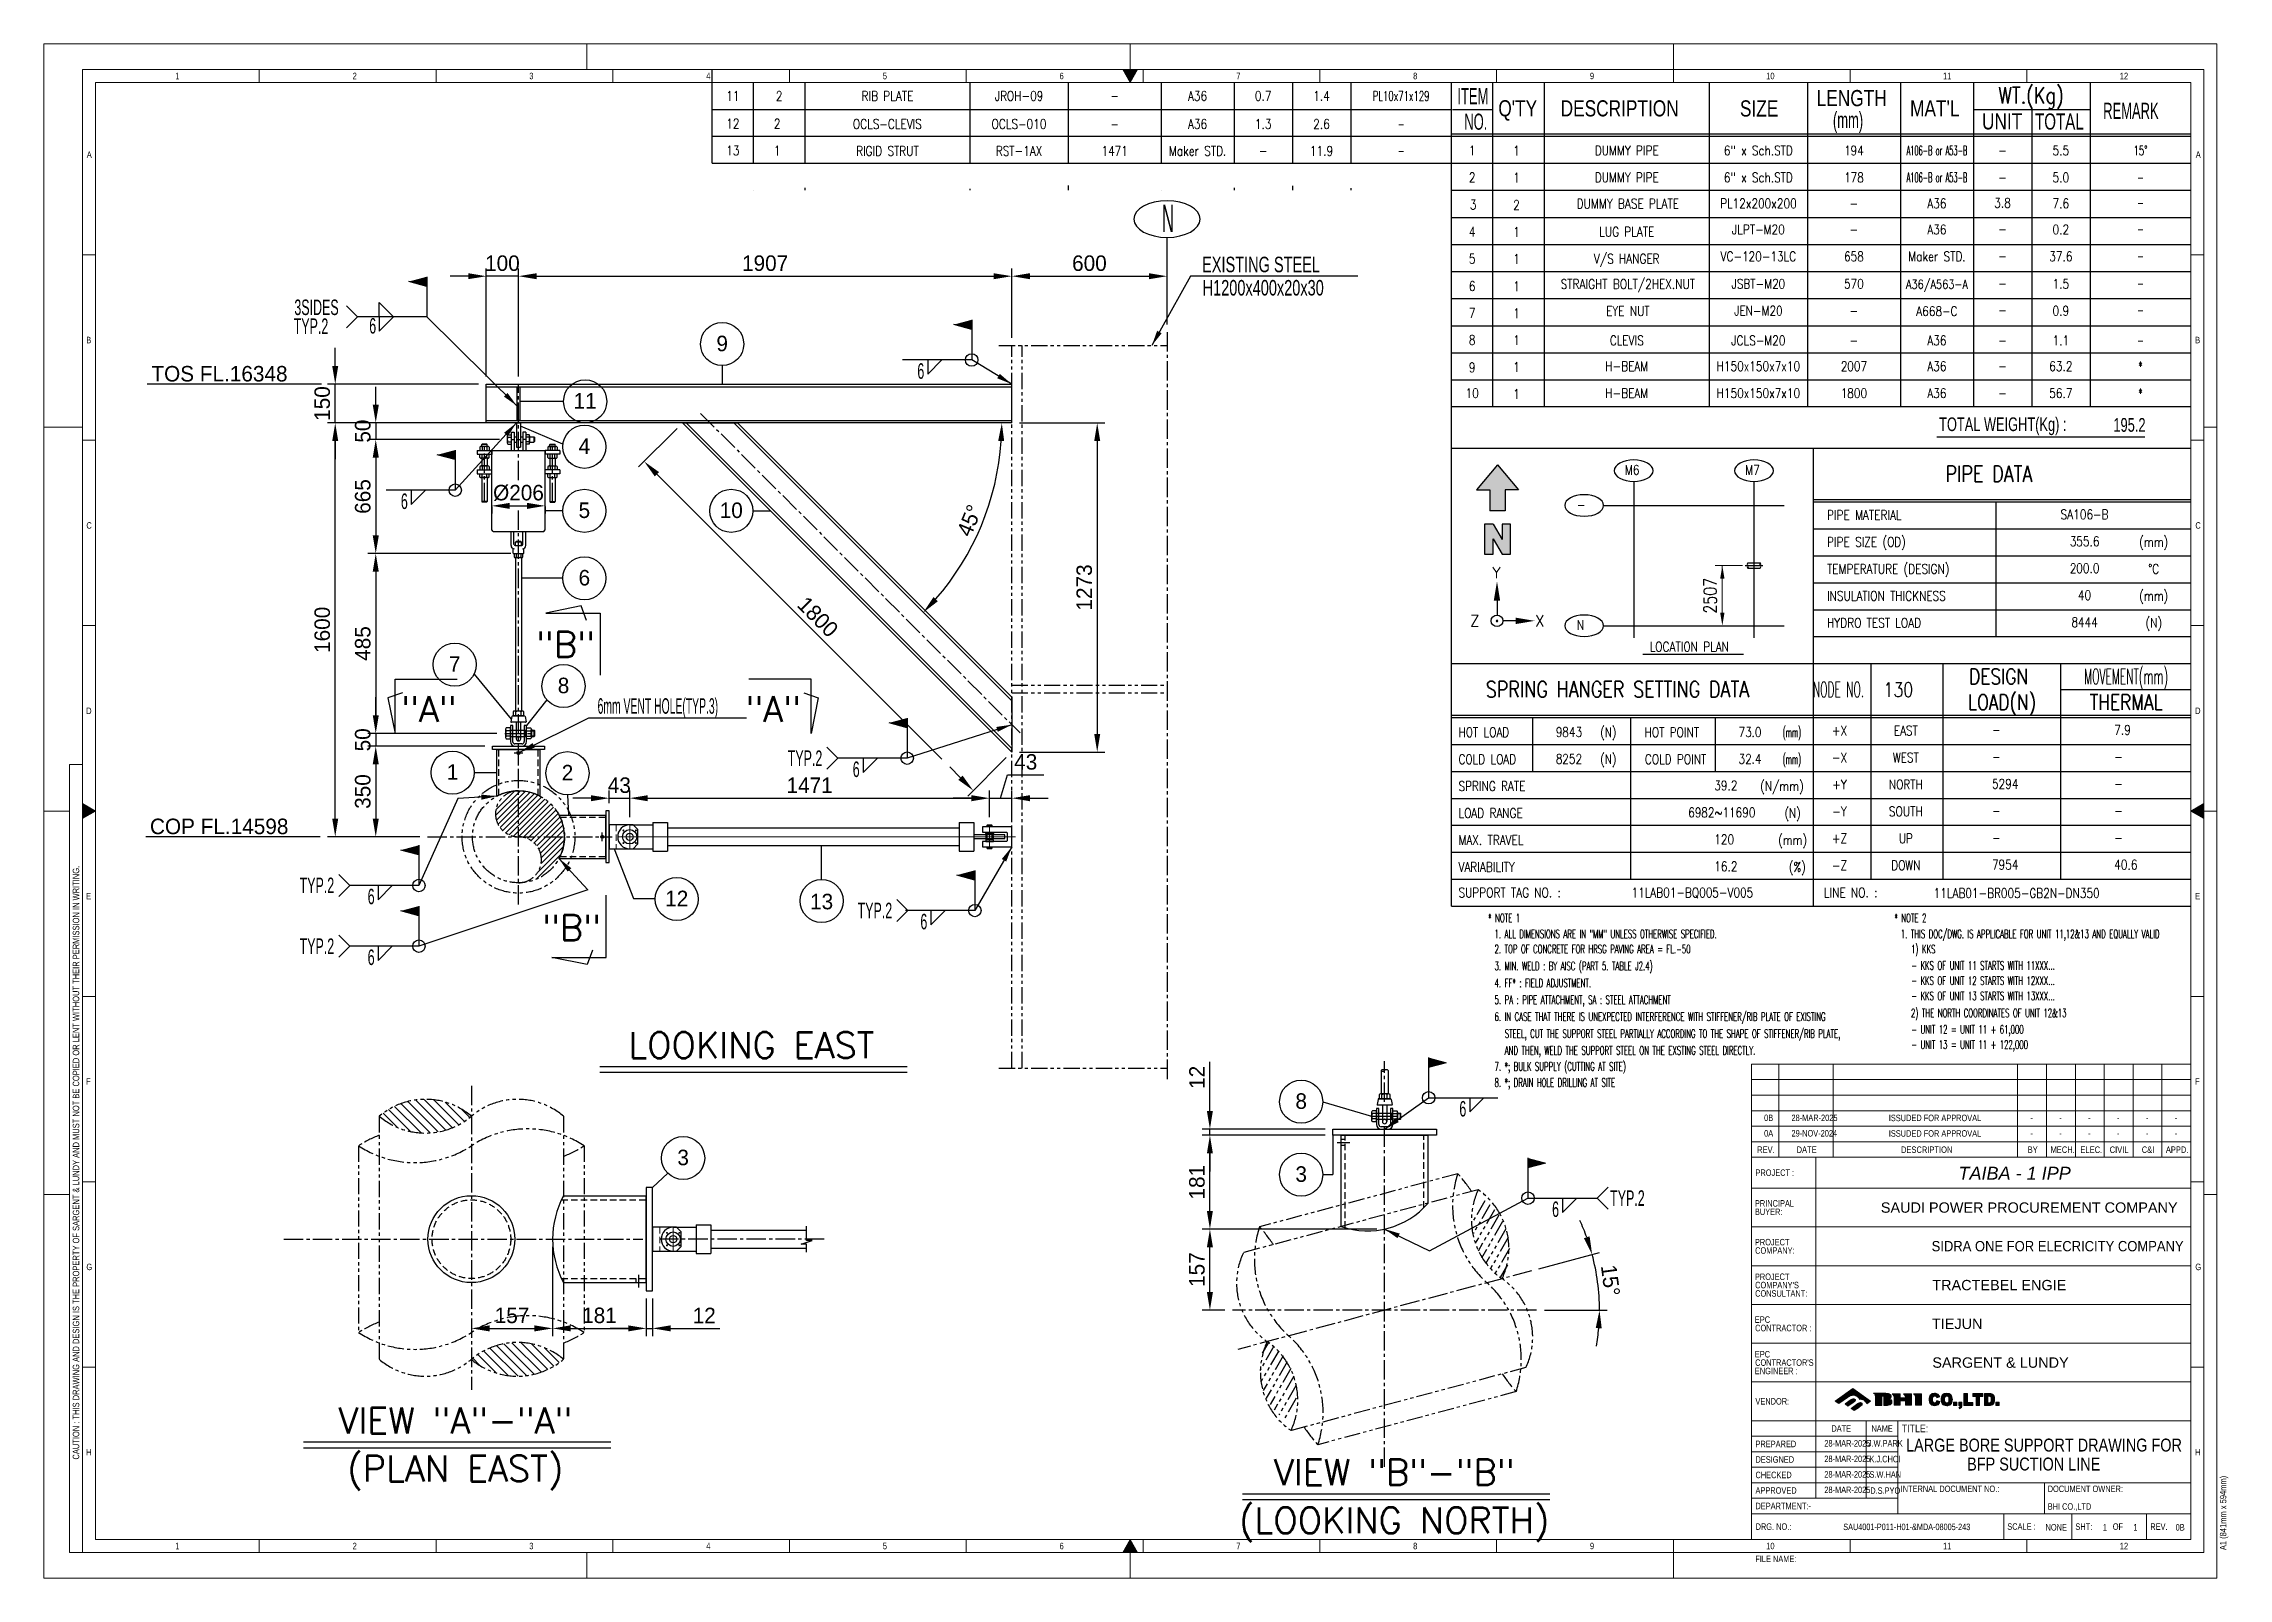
# Model space of a CAD drawing. Header units: millimetres. Extents: x 0 to 4222, y 0 to 2966.
import ezdxf
from ezdxf.enums import TextEntityAlignment as Align
from ezdxf.lldxf.tags import DXFTag

# ---------------------------------------------------------------- set-up
doc = ezdxf.new("R2010")
doc.units = ezdxf.units.MM
doc.header["$LTSCALE"] = 50
for name, pattern in [('CENTER2', [1.125, 0.75, -0.125, 0.125, -0.125]), ('HIDDEN', [0.375, 0.25, -0.125]), ('PHANTOM2', [1.25, 0.625, -0.125, 0.125, -0.125, 0.125, -0.125])]:
    doc.linetypes.add(name, pattern=pattern)
for name, color, linetype, lineweight in [('01.LAYER', 7, 'Continuous', 20), ('05.CENTER', 1, 'CENTER', 15), ('08.HIDDEN', 4, 'HIDDEN', 13), ('4', 4, 'Continuous', 9), ('G-ANNO-BRDR', 3, 'Continuous', 0), ('G-ANNO-TTLB', 7, 'Continuous', 0)]:
    doc.layers.add(name, color=color, linetype=linetype, lineweight=lineweight)
for name, color, linetype in [('1. continuous', 3, 'Continuous'), ('2. Hidden', 2, 'HIDDEN'), ('3. phantom', 6, 'PHANTOM2'), ('5. text', 2, 'Continuous'), ('6. center', 1, 'CENTER2'), ('7', 7, 'Continuous'), ('7. center', 1, 'CENTER2'), ('dimension', 7, 'Continuous'), ('Layer 1', 7, 'Continuous'), ('text', 2, 'Continuous'), ('TITLE', 9, 'Continuous'), ('Title Block', 7, 'Continuous')]:
    doc.layers.add(name, color=color, linetype=linetype)
doc.styles.add('ROMANS', font='romans.shx', dxfattribs={"width": 0.8, "bigfont": 'whgtxt.shx'})
doc.styles.add('S', font='simplex.shx')
doc.styles.add('Style-Arial', font='ARIAL.TTF')
doc.styles.add('Style-Arial IF', font='ARIALI.TTF')
doc.styles.add('Style-Arial Narrow', font='ARIALN.TTF')
tags = doc.linetypes.add('CENTER', pattern=[2, 1.25, -0.25, 0.25, -0.25]).pattern_tags.tags
tags[10:11] = [DXFTag(74, 4), DXFTag(75, 0), DXFTag(340, '0'), DXFTag(46, 1.0), DXFTag(50, 0.0), DXFTag(44, 0.0), DXFTag(45, 0.0)]
tags[8:9] = [DXFTag(74, 4), DXFTag(75, 0), DXFTag(340, '0'), DXFTag(46, 1.0), DXFTag(50, 0.0), DXFTag(44, 0.0), DXFTag(45, 0.0)]
tags[6:7] = [DXFTag(74, 4), DXFTag(75, 0), DXFTag(340, '0'), DXFTag(46, 1.0), DXFTag(50, 0.0), DXFTag(44, 0.0), DXFTag(45, 0.0)]
tags[4:5] = [DXFTag(74, 4), DXFTag(75, 0), DXFTag(340, '0'), DXFTag(46, 1.0), DXFTag(50, 0.0), DXFTag(44, 0.0), DXFTag(45, 0.0)]
doc.dimstyles.new('ISO-25', dxfattribs={"dimscale": 10, "dimtxt": 3, "dimasz": 3, "dimexe": 1.5, "dimexo": 1.5, "dimgap": 1, "dimtad": 1, "dimdec": 0, "dimrnd": 0.5, "dimtxsty": 'Standard', "dimcen": 2.5, "dimclrd": 4, "dimclre": 4, "dimclrt": 2, "dimadec": 0, "dimazin": 0, "dimtfac": 1, "dimtdec": 0, "dimtmove": 0, "dimatfit": 3, "dimfxl": 1, "dimarcsym": 0})
doc.dimstyles.get("Standard").update_dxf_attribs({"dimtxt": 0.18, "dimasz": 0.18, "dimexe": 0.18, "dimexo": 0.0625, "dimgap": 0.09, "dimtad": 0, "dimtih": 1, "dimtoh": 1, "dimdec": 4, "dimzin": 0, "dimdsep": 46, "dimtxsty": 'Standard', "dimcen": 0.09, "dimadec": 0, "dimazin": 0, "dimtfac": 1, "dimtdec": 4, "dimtofl": 0, "dimtmove": 0, "dimatfit": 3, "dimfxl": 1, "dimtolj": 1, "dimtzin": 0, "dimarcsym": 0})

msp = doc.modelspace()

# ---------------------------------------------------------------- texts
at = {"color": 2, "style": 'ROMANS'}
for s, width, p in [('0.7', 0.8, (2357.1, 2865.5)), ('1.4', 0.8, (2469.9, 2865.5)), ('PL10x71x129', 0.65, (2623.7, 2865.5)), ('1.3', 0.8, (2357.1, 2811.2)), ('2.6', 0.8, (2469.9, 2811.2)), ('-', 0.65, (2623.7, 2811.2)), ('-', 0.8, (2357.1, 2759.2)), ('11.9', 0.8, (2469.9, 2759.2)), ('-', 0.65, (2623.7, 2759.2)), ('-', 0.8, (3786.1, 2760)), ('5.5', 0.8, (3898.9, 2760)), ('15%%D', 0.65, (4052.7, 2760)), ('-', 0.8, (3786.1, 2707.9)), ('5.0', 0.8, (3898.9, 2707.9)), ('-', 0.65, (4052.7, 2707.9)), ('3.8', 0.8, (3786.1, 2658.6)), ('7.6', 0.8, (3898.9, 2657.7)), ('-', 0.65, (4052.7, 2658.6)), ('-', 0.8, (3786.1, 2608.2)), ('0.2', 0.8, (3898.9, 2607.3)), ('-', 0.65, (4052.7, 2608.2)), ('-', 0.8, (3786.1, 2556.1)), ('37.6', 0.8, (3898.9, 2555.3)), ('-', 0.65, (4052.7, 2556.1)), ('-', 0.8, (3786.1, 2503.2)), ('1.5', 0.8, (3898.9, 2502.3)), ('-', 0.65, (4052.7, 2503.2)), ('-', 0.8, (3786.1, 2451.1)), ('0.9', 0.8, (3898.9, 2450.2)), ('-', 0.65, (4052.7, 2451.1)), ('-', 0.8, (3786.1, 2392.8)), ('1.1', 0.8, (3898.9, 2392.8)), ('-', 0.65, (4052.7, 2392.8)), ('-', 0.8, (3786.1, 2343)), ('63.2', 0.8, (3898.9, 2343)), ('*', 0.65, (4052.7, 2343)), ('-', 0.8, (3786.1, 2290.9)), ('56.7', 0.8, (3898.9, 2290.9)), ('*', 0.65, (4052.7, 2290.9))]:
    msp.add_text(s, height=18.6, dxfattribs=dict(at, width=width)).set_placement(p, align=Align.MIDDLE_CENTER)
at = {"style": 'ROMANS'}
for s, p in [('Y', (2799.8, 1933.2)), ('Z', (2756.9, 1840.1))]:
    msp.add_text(s, height=21.4, dxfattribs=at).set_placement(p)
msp.add_text('X', height=21.4, rotation=360, dxfattribs=at).set_placement((2882.5, 1840.1))
at = {"color": 2, "transparency": 16777216, "insert": (1496.3, 1858.5), "char_height": 30, "attachment_point": 5, "rotation": 315}
msp.add_mtext('1800', dxfattribs=at)
at = {"layer": '4', "color": 7, "style": 'Style-Arial'}
for s, height, width, p in [('1', 12.5, 0.8, (254.3, 2897.8)), ('2', 12.5, 0.8, (597.1, 2897.8)), ('3', 12.5, 0.8, (938.5, 2897.8)), ('4', 12.5, 0.8, (1280.6, 2897.8)), ('5', 12.5, 0.8, (1621.9, 2897.8)), ('6', 12.5, 0.8, (1963.6, 2897.8)), ('7', 12.5, 0.8, (2305.2, 2897.8)), ('8', 12.5, 0.8, (2646.9, 2897.8)), ('9', 12.5, 0.8, (2988.6, 2897.8)), ('10', 12.49, 0.8, (3329.3, 2897.8)), ('11', 12.49, 0.8, (3671, 2897.8)), ('12', 12.49, 0.8, (4012.7, 2897.8)), ('A', 12.5, 0.8, (83.2, 2745.7)), ('A', 12.5, 0.8, (4159.5, 2745.7)), ('B', 12.5, 0.8, (82.2, 2387.4)), ('B', 12.5, 0.8, (4158.4, 2387.4)), ('C', 12.5, 0.8, (82.5, 2029)), ('C', 12.5, 0.8, (4158.8, 2029)), ('D', 12.5, 0.8, (82.1, 1670.7)), ('D', 12.5, 0.8, (4158.4, 1670.7)), ('E', 12.5, 0.8, (82.1, 1312.4)), ('E', 12.5, 0.8, (4158.4, 1312.4)), ('F', 12.5, 0.8, (82.1, 954.1)), ('F', 12.5, 0.8, (4158.3, 954.1)), ('SIDRA ONE FOR ELECRICITY COMPANY', 19.976, 0.9, (3649.1, 632.1)), ('G', 12.5, 0.8, (82.5, 595.7)), ('G', 12.5, 0.8, (4158.7, 595.7)), ('H', 12.5, 0.8, (82.1, 237.4)), ('H', 12.5, 0.8, (4158.3, 237.4)), ('1', 12.5, 0.8, (254.3, 56.2)), ('2', 12.5, 0.8, (597.1, 56.2)), ('3', 12.5, 0.8, (938.5, 56.2)), ('4', 12.5, 0.8, (1280.6, 56.2)), ('5', 12.5, 0.8, (1621.9, 56.2)), ('6', 12.5, 0.8, (1963.6, 56.2)), ('7', 12.5, 0.8, (2305.2, 56.2)), ('8', 12.5, 0.8, (2646.9, 56.2)), ('9', 12.5, 0.8, (2988.6, 56.2)), ('10', 12.49, 0.8, (3329.3, 56.2)), ('11', 12.49, 0.8, (3671, 56.2)), ('12', 12.49, 0.8, (4012.7, 56.2))]:
    msp.add_text(s, height=height, dxfattribs=dict(at, width=width)).set_placement(p)
at = {"layer": '4', "style": 'Style-Arial Narrow'}
for s, height, p in [('PRINCIPAL ', 12.49, (3307.5, 718.5)), ('BUYER:', 12.49, (3307.5, 702.3)), ('PROJECT ', 12.49, (3307.5, 643.6)), ('COMPANY:', 12.49, (3307.9, 627.4)), ('PROJECT ', 12.49, (3307.5, 576.7)), ("COMPANY'S ", 12.49, (3307.9, 560.6)), ('CONSULTANT:', 12.485, (3307.9, 544.4)), ('EPC ', 12.49, (3307.4, 493.8)), ('CONTRACTOR : ', 12.485, (3307.9, 477.6)), ('EPC ', 12.49, (3307.4, 426.9)), ("CONTRACTOR'S ", 12.485, (3307.9, 410.8)), ('ENGINEER :', 12.49, (3307.4, 394.6)), ('VENDOR:', 12.49, (3308.5, 335.9))]:
    msp.add_text(s, height=height, rotation=359.9995, dxfattribs=at).set_placement(p)
at = {"layer": '4', "color": 7, "style": 'Style-Arial'}
msp.add_text('TIEJUN', height=19.98, rotation=359.9995, dxfattribs=at).set_placement((3649.7, 481.9))
at = {"layer": '4', "color": 7, "style": 'Style-Arial', "width": 0.8}
msp.add_text('A1 (841mm x 594mm)', height=12.485, rotation=90, dxfattribs=at).set_placement((4218.7, 54.5))
at = {"layer": '5. text', "style": 'ROMANS'}
for s, p in [('"B"', (951.6, 1780.3)), ('"A"', (690.8, 1655.3)), ('"A"', (1356.3, 1655.3)), ('"B"', (963.2, 1232.7))]:
    msp.add_text(s, height=50, dxfattribs=at).set_placement(p)
at = {"layer": '5. text', "color": 2, "width": 0.5}
msp.add_text('6mm VENT HOLE(TYP.3)', height=30, dxfattribs=at).set_placement((1070.6, 1671.2))
at = {"layer": '5. text', "style": 'ROMANS'}
for s, p in [('LOOKING EAST', (1367.8, 1005.7)), ('VIEW "A"-"A"', (795.5, 280.1)), ('(PLAN EAST)', (795.5, 187.2)), ('VIEW "B"-"B"', (2610.2, 180)), ('(LOOKING NORTH)', (2610.2, 87.1))]:
    msp.add_text(s, height=50, dxfattribs=at).set_placement(p, align=Align.CENTER)
at = {"layer": '7', "color": 2, "style": 'ROMANS', "width": 0.8}
msp.add_text('2507', height=25, rotation=90, dxfattribs=at).set_placement((3221, 1899.4), align=Align.MIDDLE)
at = {"layer": 'dimension', "color": 4, "width": 0.6}
for s, p in [('3SIDES', (484.5, 2441.9)), ('TYP.2', (483.2, 2405.5)), ('TYP.2', (1438.1, 1570.4)), ('TYP.2', (494.6, 1324.5)), ('TYP.2', (1573.1, 1276)), ('TYP.2', (494.6, 1207)), ('TYP.2', (3027.6, 720))]:
    msp.add_text(s, height=30, dxfattribs=at).set_placement(p)
for p in [(635.9, 2406.1), (1695.3, 2318.7), (697.1, 2067), (1570.4, 1548.9), (632.9, 1303), (1701.2, 1254.5), (632.9, 1185.5), (2742.9, 892.6), (2922.2, 698.5)]:
    msp.add_text('6', height=30, dxfattribs=at).set_placement(p, align=Align.CENTER)
at = {"layer": 'dimension', "color": 2}
for s, p in [('TOS FL.16348', (208.2, 2313.5)), ('COP FL.14598', (205.4, 1438.5))]:
    msp.add_text(s, height=30, dxfattribs=at).set_placement(p)
at = {"layer": 'G-ANNO-TTLB', "color": 7, "lineweight": 13, "style": 'Style-Arial', "width": 0.8}
msp.add_text('CAUTION : THIS DRAWING AND DESIGN IS THE PROPERTY OF SARGENT & LUNDY AND MUST NOT BE COPIED OR LENT WITHOUT THEIR PERMISSION IN WRITING.', height=12.4851, rotation=90, dxfattribs=at).set_placement((62.4, 803.4), align=Align.MIDDLE_CENTER)
at = {"layer": 'G-ANNO-TTLB', "color": 7, "linetype": 'Continuous', "lineweight": 0, "style": 'Style-Arial Narrow'}
for s, height, width, p in [('0B', 12.49, 0.8, (3325.3, 883.9)), ('28-MAR-2025', 12.485, 0.8, (3378.2, 883.9)), ('ISSUDED FOR APPROVAL', 12.485, 0.8, (3566.3, 883.7)), ('-', 12.5, 0.8, (3840, 883.9)), ('-', 12.5, 0.8, (3895.8, 883.9)), ('-', 12.5, 0.8, (3951.6, 883.9)), ('-', 12.5, 0.8, (4007.4, 883.9)), ('-', 12.5, 0.8, (4063.2, 883.9)), ('-', 12.5, 0.8, (4119, 883.9)), ('0A', 12.49, 0.8, (3325.3, 854)), ('29-NOV-2024', 12.485, 0.8, (3378.2, 854)), ('ISSUDED FOR APPROVAL', 12.485, 0.8, (3566.3, 853.7)), ('-', 12.5, 0.8, (3840, 854)), ('-', 12.5, 0.8, (3895.8, 854)), ('-', 12.5, 0.8, (3951.6, 854)), ('-', 12.5, 0.8, (4007.4, 854)), ('-', 12.5, 0.8, (4063.2, 854)), ('-', 12.5, 0.8, (4119, 854)), ('28-MAR-2025', 12.485, 0.8, (3441.7, 254.7)), ('J.W.PARK', 12.49, 0.8, (3525.7, 254.7)), ('28-MAR-2025', 12.485, 0.8, (3441.7, 224.7)), ('K.J.CHOI', 12.49, 0.8, (3528.9, 224.3)), ('28-MAR-2025', 12.485, 0.8, (3441.7, 194.7)), ('28-MAR-2025', 12.485, 0.8, (3441.7, 164.8)), ('S.W.HAN', 12.49, 0.8, (3528.9, 194.4)), ('D.S.PYO', 12.49, 0.8, (3530.4, 163.3)), ('SAU4001-P011-H01-&MDA-08005-243', 12.485, 0.9, (3478.3, 93.2)), ('NONE', 12.49, 0.8, (3869.2, 92.3)), ('1', 12.5, 0.8, (3980.1, 92.3)), ('1', 12.5, 0.8, (4038.9, 92.3)), ('0B', 12.49, 0.8, (4120.7, 92.3))]:
    msp.add_text(s, height=height, dxfattribs=dict(at, width=width)).set_placement(p)
at = {"layer": 'G-ANNO-TTLB', "color": 7, "linetype": 'Continuous', "lineweight": 13, "style": 'Style-Arial', "width": 0.8}
for s, height, p in [('REV.', 12.49, (3311.8, 834.8)), ('DATE', 12.49, (3388.1, 834.8)), ('DESCRIPTION', 12.485, (3589.9, 834.8)), ('BY', 12.49, (3834.7, 834.8)), ('MECH.', 12.49, (3878.9, 834.8)), ('ELEC.', 12.49, (3936.7, 834.8)), ('CIVIL', 12.49, (3993.2, 834.8)), ('C&I', 12.49, (4055.2, 834.8)), ('APPD.', 12.49, (4101.8, 834.8))]:
    msp.add_text(s, height=height, rotation=0, dxfattribs=at).set_placement(p, align=Align.TOP_LEFT)
at = {"layer": 'G-ANNO-TTLB', "linetype": 'Continuous', "lineweight": 13, "style": 'Style-Arial Narrow'}
msp.add_text('PROJECT : ', height=12.49, rotation=359.9995, dxfattribs=at).set_placement((3308.6, 784.1), align=Align.MIDDLE_LEFT)
at = {"layer": 'G-ANNO-TTLB', "color": 171, "lineweight": 13, "true_color": 0x8470ff, "style": 'Style-Arial IF'}
msp.add_text('TAIBA - 1 IPP', height=24.97, rotation=359.9995, dxfattribs=at).set_placement((3700.9, 783.1), align=Align.MIDDLE_LEFT)
at = {"layer": 'G-ANNO-TTLB', "color": 7, "lineweight": 13}
for s, height, style, p in [('SAUDI POWER PROCUREMENT COMPANY', 19.976, 'Style-Arial', (3550.9, 716.7)), ('TRACTEBEL ENGIE', 19.976, 'Style-Arial', (3650.4, 566.8)), ('SARGENT & LUNDY', 19.976, 'Style-Arial', (3650.4, 417)), ('DATE', 12.49, 'Style-Arial Narrow', (3455.3, 289.7)), ('NAME', 12.49, 'Style-Arial Narrow', (3532.7, 289.7)), ('TITLE:', 14.98, 'Style-Arial Narrow', (3591.1, 289.7)), ('PREPARED', 12.49, 'Style-Arial Narrow', (3308.6, 259.7)), ('DESIGNED', 12.49, 'Style-Arial Narrow', (3308.6, 229.7)), ('APPROVED', 12.49, 'Style-Arial Narrow', (3308.6, 169.8)), ('CHECKED', 12.49, 'Style-Arial Narrow', (3308.6, 199.8)), ('DEPARTMENT:-', 12.485, 'Style-Arial Narrow', (3308.6, 139.8)), ('DRG. NO.:  ', 12.485, 'Style-Arial Narrow', (3308.8, 99.9)), ('SCALE :', 12.49, 'Style-Arial Narrow', (3795.3, 100.1)), ('SHT:', 12.49, 'Style-Arial Narrow', (3927, 99.9)), ('OF', 12.49, 'Style-Arial Narrow', (3999.2, 99.9)), ('REV.', 12.49, 'Style-Arial Narrow', (4071.6, 99.9))]:
    msp.add_text(s, height=height, rotation=359.9995, dxfattribs=dict(at, style=style)).set_placement(p, align=Align.MIDDLE_LEFT)
at = {"layer": 'G-ANNO-TTLB', "color": 0, "linetype": 'Continuous', "lineweight": 13, "style": 'Style-Arial', "width": 0.8}
for s, p in [('LARGE BORE SUPPORT DRAWING FOR', (3599.6, 245.1)), ('BFP SUCTION LINE', (3717.7, 208.4))]:
    msp.add_text(s, height=24.97, rotation=0, dxfattribs=at).set_placement(p)
at = {"layer": 'G-ANNO-TTLB', "color": 7, "linetype": 'Continuous', "lineweight": 13, "style": 'Style-Arial Narrow'}
for s, p in [('INTERNAL DOCUMENT NO.:', (3589.2, 173)), ('DOCUMENT OWNER:', (3873.4, 173)), ('BHI CO.,LTD', (3873.4, 138.8))]:
    msp.add_text(s, height=12.485, dxfattribs=at).set_placement(p, align=Align.MIDDLE_LEFT)
msp.add_text('FILE NAME:', height=12.49, rotation=0, dxfattribs=at).set_placement((3308.2, 37.5), align=Align.MIDDLE_LEFT)
at = {"layer": 'text', "style": 'ROMANS'}
for s, height, width, p in [('11', 18.6, 0.8, (1331.8, 2865.5)), ('2', 18.6, 0.8, (1421.4, 2865.5)), ('RIB PLATE', 18.6, 0.8, (1630.8, 2865.5)), ('JROH-09', 18.6, 0.8, (1885.2, 2865.5)), ('A36', 18.6, 0.8, (2230.3, 2865.5)), ('-', 18.6, 0.8, (2070, 2865.5)), ('12', 18.6, 0.8, (1331.8, 2812.1)), ('2', 18.6, 0.8, (1417.5, 2811.8)), ('OCLS-CLEVIS', 18.6, 0.8, (1630.8, 2811.2)), ('OCLS-010', 18.6, 0.8, (1885.2, 2811.2)), ('-', 18.6, 0.8, (2070, 2811.2)), ('A36', 18.6, 0.8, (2230.3, 2811.2)), ('13', 18.6, 0.8, (1331.8, 2760)), ('1', 18.6, 0.8, (1417.5, 2759.8)), ('RIGID STRUT', 18.6, 0.8, (1630.8, 2759.2)), ('RST-1AX', 18.6, 0.8, (1885.2, 2759.2)), ('1471', 18.6, 0.8, (2070, 2759.2)), ('Maker STD.', 18.6, 0.8, (2230.3, 2759.2)), ('1', 18.6, 0.8, (2760.8, 2760)), ('1', 18.6, 0.8, (2846.5, 2759.7)), ('DUMMY PIPE', 18.6, 0.8, (3059.8, 2760)), ('6" x Sch.STD', 18.6, 0.8, (3314.2, 2760)), ('194', 18.6, 0.8, (3498.9, 2760)), ('A106-B or A53-B', 18.6, 0.5, (3659.3, 2760)), ('2', 18.6, 0.8, (2760.8, 2707.9)), ('1', 18.6, 0.8, (2846.5, 2707.6)), ('DUMMY PIPE', 18.6, 0.8, (3059.8, 2707.9)), ('6" x Sch.STD', 18.6, 0.8, (3314.2, 2707.9)), ('178', 18.6, 0.8, (3498.9, 2707.9)), ('A106-B or A53-B', 18.6, 0.5, (3659.3, 2707.9)), ('2', 18.6, 0.8, (2846.5, 2654.7)), ('DUMMY BASE PLATE', 18.6, 0.8, (3061.9, 2657.2)), ('PL12x200x200', 18.6, 0.8, (3314.2, 2657.7)), ('A36', 18.6, 0.8, (3659.3, 2657.7)), ('-', 18.6, 0.8, (3498.9, 2657.7)), ('4', 18.6, 0.8, (2760.8, 2602.9)), ('1', 18.6, 0.8, (2846.5, 2602.6)), ('LUG PLATE', 18.6, 0.8, (3059.8, 2602.9)), ('JLPT-M20', 18.6, 0.8, (3314.2, 2607.3)), ('-', 18.6, 0.8, (3498.9, 2607.3)), ('A36', 18.6, 0.8, (3659.3, 2607.3)), ('5', 18.6, 0.8, (2760.8, 2550.8)), ('1', 18.6, 0.8, (2846.5, 2550.5)), ('V/S HANGER', 18.6, 0.8, (3059.8, 2550.8)), ('VC-120-13LC', 18.6, 0.8, (3314.2, 2555.3)), ('658', 18.6, 0.8, (3498.9, 2555.3)), ('Maker STD.', 18.6, 0.8, (3659.3, 2555.3)), ('6', 18.6, 0.8, (2760.8, 2497.8)), ('1', 18.6, 0.8, (2846.5, 2497.6)), ('STRAIGHT BOLT/2HEX.NUT', 18.6, 0.8, (3061.9, 2501.8)), ('JSBT-M20', 18.6, 0.8, (3314.2, 2502.3)), ('570', 18.6, 0.8, (3498.9, 2502.3)), ('A36/A563-A', 17.3, 0.8, (3659.3, 2501.4)), ('7', 18.6, 0.8, (2760.8, 2445.8)), ('1', 18.6, 0.8, (2846.5, 2445.5)), ('EYE NUT', 18.6, 0.8, (3061.9, 2449.7)), ('JEN-M20', 18.6, 0.8, (3314.2, 2450.2)), ('A668-C', 18.6, 0.8, (3659.3, 2449.4)), ('-', 18.6, 0.8, (3498.9, 2450.2)), ('8', 18.6, 0.8, (2760.8, 2393.7)), ('1', 18.6, 0.8, (2846.5, 2393.4)), ('CLEVIS', 18.6, 0.8, (3059.8, 2392.8)), ('JCLS-M20', 18.6, 0.8, (3314.2, 2392.8)), ('-', 18.6, 0.8, (3498.9, 2392.8)), ('A36', 18.6, 0.8, (3659.3, 2392.8)), ('9', 18.6, 0.8, (2760.8, 2340.7)), ('1', 18.6, 0.8, (2846.5, 2341.4)), ('H-BEAM', 18.6, 0.8, (3059.8, 2343)), ('H150x150x7x10', 18.6, 0.8, (3314.2, 2343)), ('2007', 18.6, 0.8, (3498.9, 2343)), ('A36', 18.6, 0.8, (3659.3, 2343)), ('10', 18.6, 0.8, (2760.8, 2290.9)), ('1', 18.6, 0.8, (2846.5, 2289.3)), ('H-BEAM', 18.6, 0.8, (3059.8, 2290.9)), ('H150x150x7x10', 18.6, 0.8, (3314.2, 2290.9)), ('1800', 18.6, 0.8, (3498.9, 2290.9)), ('A36', 18.6, 0.8, (3659.3, 2290.9)), ('DESIGN', 30, 0.8, (3778.6, 1743.3)), ('MOVEMENT(mm)', 30, 0.5, (4025.2, 1743.3)), ('LOAD(N)', 30, 0.8, (3785.3, 1693.5)), ('THERMAL', 30, 0.8, (4025.2, 1693.5)), ('11LAB01-BQ005-V005', 18.6, 0.8, (3186.6, 1325.5)), ('11LAB01-BR005-GB2N-DN350', 18.6, 0.8, (3813.4, 1324.5))]:
    msp.add_text(s, height=height, dxfattribs=dict(at, width=width)).set_placement(p, align=Align.MIDDLE_CENTER)
at = {"layer": 'text'}
for s, height, width, p in [('ITEM', 31.21, 0.6, (2732.4, 2849.4)), ('LENGTH', 31.21, 0.8, (3426.8, 2845.7)), ('NO.', 31.21, 0.6, (2745.8, 2800.1)), ("Q'TY", 31.21, 0.8, (2811.6, 2826)), ('DESCRIPTION', 31.213, 0.8, (2932, 2825.9)), ('SIZE', 31.21, 0.8, (3278.5, 2825.7)), ('(mm)', 31.21, 0.6, (3458.3, 2803.2)), ("MAT'L", 31.21, 0.8, (3607.4, 2825.8)), ('UNIT', 31.21, 0.8, (3746.4, 2800.7)), ('TOTAL', 31.21, 0.7, (3848.9, 2800.4)), ('REMARK', 31.21, 0.6, (3980.7, 2821.1))]:
    msp.add_text(s, height=height, dxfattribs=dict(at, width=width)).set_placement(p)
for s, height, style, width, p in [('WT.(Kg)', 31.21, 'S', 0.8, (3778.4, 2851.1)), ('PIPE DATA', 31, 'ROMANS', 0.8, (3675.9, 2119.7)), ('LOCATION PLAN', 18.6, 'ROMANS', 0.8, (3104.2, 1791.4)), ('SPRING HANGER SETTING DATA', 31, 'ROMANS', 0.8, (2787.4, 1703)), ('NODE NO.', 30, 'ROMANS', 0.5, (3419.6, 1703))]:
    msp.add_text(s, height=height, dxfattribs=dict(at, style=style, width=width)).set_placement(p)
at = {"layer": 'text', "style": 'ROMANS'}
for s, width, p in [('3', 0.8, (2762.7, 2646.1)), ('(mm)', 0.8, (4078.4, 1994)), ('%%dC', 0.8, (4078.4, 1941.9)), ('(mm)', 0.8, (4078.4, 1889.8)), ('(N)', 0.8, (4078.4, 1837.7)), ('(N)', 0.8, (3024.2, 1626.2)), ('(mm)', 0.5, (3379.1, 1626.1)), ('+X', 0.8, (3470.9, 1629.4)), ('EAST', 0.8, (3599.2, 1629.4)), ('HOT POINT', 0.8, (3146.9, 1626.1)), ('(N)', 0.8, (3024.2, 1574.1)), ('COLD POINT', 0.8, (3154.2, 1574)), ('(mm)', 0.5, (3379.1, 1574)), ('-X', 0.8, (3470.9, 1577.3)), ('WEST', 0.8, (3599.2, 1577.3)), ('(N/mm)', 0.8, (3359.8, 1522)), ('+Y', 0.8, (3470.9, 1525.2)), ('NORTH', 0.8, (3599.2, 1525.2)), ('(N)', 0.8, (3380.4, 1469.9)), ('-Y', 0.8, (3470.9, 1473.1)), ('SOUTH', 0.8, (3599.2, 1473.1)), ('(mm)', 0.8, (3380.4, 1417.8)), ('+Z', 0.8, (3470.9, 1421)), ('UP', 0.8, (3599.2, 1421)), ('(%%%)', 0.8, (3389.5, 1365.7)), ('-Z', 0.8, (3470.9, 1368.9)), ('DOWN', 0.8, (3599.2, 1369))]:
    msp.add_text(s, height=18.6, dxfattribs=dict(at, width=width)).set_placement(p, align=Align.CENTER)
at = {"layer": 'text', "width": 0.45}
msp.add_text('N', height=53.1, dxfattribs=at).set_placement((2173, 2602.4), align=Align.CENTER)
at = {"layer": 'text', "color": 2, "width": 0.7}
for s, p in [('EXISTING STEEL', (2239, 2524.7)), ('H1200x400x20x30', (2240, 2479.7))]:
    msp.add_text(s, height=30, dxfattribs=at).set_placement(p)
at = {"layer": 'text', "color": 2}
for s, p in [('9', (1311.4, 2372)), ('11', (1046.5, 2261.2)), ('4', (1045, 2173.5)), ('5', (1045, 2049.6)), ('10', (1329, 2049.6)), ('6', (1045, 1919.2)), ('7', (794.4, 1752.3)), ('8', (1004.7, 1710.9)), ('2', (1012.4, 1542.4)), ('12', (1223.6, 1299.2)), ('8', (2430.5, 907.5)), ('3', (1235.9, 798.5)), ('3', (2430.5, 766.4))]:
    msp.add_text(s, height=30, dxfattribs=at).set_placement(p, align=Align.CENTER)
at = {"layer": 'text', "width": 0.7}
msp.add_text('195.2', height=26.53, dxfattribs=at).set_placement((4062.5, 2216.3), align=Align.RIGHT)
at = {"layer": 'text', "style": 'ROMANS', "width": 0.8}
for s, height, p in [('M6', 18.6, (3056.2, 2151.9)), ('M7', 18.6, (3288.7, 2151.9)), ('-', 18.6, (2963.5, 2084.7)), ('PIPE MATERIAL', 18.6, (3446.9, 2064.7)), ('PIPE SIZE (OD)', 18.6, (3446.9, 2012.6)), ('TEMPERATURE (DESIGN)', 18.6, (3446.9, 1960.5)), ('INSULATION THICKNESS', 18.6, (3446.9, 1908.4)), ('N', 18.6, (2963.5, 1852.2)), ('HYDRO TEST LOAD', 18.6, (3446.9, 1856.3)), ('130', 27.9, (3556.1, 1731.7)), ('7.9', 18.6, (4002, 1649.2)), ('HOT LOAD', 18.6, (2734.5, 1644.8)), ('9843', 18.6, (2922.5, 1645.2)), ('73.0', 18.6, (3275.7, 1645.2)), ('-', 18.6, (3765.8, 1649.2)), ('COLD LOAD', 18.6, (2734.5, 1592.6)), ('8252', 18.6, (2922.5, 1593.2)), ('32.4', 18.6, (3275.7, 1593.2)), ('-', 18.6, (3765.8, 1597.1)), ('-', 18.6, (4002, 1597.1)), ('SPRING RATE', 18.6, (2734.5, 1540.6)), ('39.2', 18.6, (3229.1, 1541.8)), ('5294', 18.6, (3765.8, 1545)), ('-', 18.6, (4002, 1545)), ('LOAD RANGE', 18.6, (2734.5, 1488.5)), ('6982~11690', 18.6, (3178.4, 1489.7)), ('-', 18.6, (3765.8, 1492.9)), ('-', 18.6, (4002, 1492.9)), ('MAX. TRAVEL', 18.6, (2734.5, 1436.4)), ('120', 18.6, (3229.1, 1437.6)), ('-', 18.6, (3765.8, 1440.8)), ('-', 18.6, (4002, 1440.8)), ('VARIABILITY', 18.6, (2734.5, 1384.3)), ('16.2', 18.6, (3229.1, 1385.5)), ('7954', 18.6, (3765.8, 1388.8)), ('40.6', 18.6, (4002, 1388.8)), ('SUPPORT TAG NO. :', 18.6, (2734.5, 1334.8)), ('LINE NO. :', 18.6, (3440.9, 1334.8))]:
    msp.add_text(s, height=height, dxfattribs=at).set_placement(p, align=Align.TOP_LEFT)
for s, p in [('SA106-B', (3944.7, 2056.6)), ('355.6', (3944.7, 2004.5)), ('200.0', (3944.7, 1952.4)), ('40', (3944.7, 1900.3)), ('8444', (3944.7, 1848.2))]:
    msp.add_text(s, height=18.6, dxfattribs=at).set_placement(p, align=Align.MIDDLE)
at = {"layer": 'text', "color": 2}
for s, rotation, p in [('1', 360, (790.3, 1543.6)), ('13', 359.9982, (1503.6, 1293.2))]:
    msp.add_text(s, height=30, rotation=rotation, dxfattribs=at).set_placement(p, align=Align.CENTER)
at = {"layer": 'text', "style": 'ROMANS', "width": 0.6}
for s, height, p in [('* NOTE 1', 16.37, (2791.9, 1276.4)), ('* NOTE 2', 16.37, (3577.1, 1276.4)), ('1. ALL DIMENSIONS ARE IN "MM" UNLESS OTHERWISE SPECIFIED.', 16.368, (2804.3, 1245.6)), ('1. THIS DOC/DWG. IS APPLICABLE FOR UNIT 11,12&13 AND EQUALLY VALID', 16.368, (3589.5, 1245.6)), ('1) KKS', 16.37, (3609.2, 1216.3)), ('2. TOP OF CONCRETE FOR HRSG PAVING AREA = FL.-50', 16.368, (2804.3, 1216.3)), ('3. MIN. WELD : BY AISC (PART 5. TABLE J2.4)', 16.368, (2804.3, 1183.6)), ('- KKS OF UNIT 11 STARTS WITH 11XXX...', 16.368, (3609.8, 1184.6)), ('4. FF* : FIELD ADJUSTMENT.', 16.368, (2804.3, 1150.9)), ('- KKS OF UNIT 12 STARTS WITH 12XXX...', 16.368, (3609.8, 1155.2)), ('5. PA : PIPE ATTACHMENT, SA : STEEL ATTACHMENT', 16.368, (2804.3, 1118.3)), ('2) THE NORTH COORDINATES OF UNIT 12&13', 16.368, (3609.2, 1092.8)), ('- KKS OF UNIT 13 STARTS WITH 13XXX...', 16.368, (3609.8, 1125.8)), ('6. IN CASE THAT THERE IS UNEXPECTED INTERFERENCE WITH STIFFENER/RIB PLATE OF EXISTING ', 16.368, (2804.3, 1085.7)), ('STEEL, CUT THE SUPPORT STEEL PARTIALLY ACCORDING TO THE SHAPE OF STIFFENER/RIB PLATE, ', 16.368, (2824, 1053)), ('- UNIT 12 = UNIT 11 + 61,000', 16.368, (3609.8, 1061)), ('AND THEN, WELD THE SUPPORT STEEL ON THE EXSTING STEEL DIRECTLY.', 16.368, (2824, 1020.4)), ('- UNIT 13 = UNIT 11 + 122,000', 16.368, (3609.8, 1031.7)), ('7. *; BULK SUPPLY (CUTTING AT SITE)', 16.368, (2804.3, 989.4)), ('8. *; DRAIN HOLE DRILLING AT SITE', 16.368, (2804.3, 958.3))]:
    msp.add_text(s, height=height, dxfattribs=at).set_placement(p, align=Align.MIDDLE_LEFT)
at = {"layer": 'TITLE', "width": 0.7}
msp.add_text('TOTAL WEIGHT(Kg) : ', height=26.436, dxfattribs=at).set_placement((3663.6, 2217.6))

# ---------------------------------------------------------------- blocks, each defined once
blk = doc.blocks.new('*D4')
at = {"color": 4, "lineweight": -2}
for p, q in [((2890.1, 598.3), (3007.4, 629.8)), ((2900.6, 518.4), (3022.1, 518.4))]:
    blk.add_line(p, q, dxfattribs=at)
for start, end in [(19.8303, 24.6606), (0, 15), (350.3394, 355.1697)]:
    blk.add_arc((2591.8, 518.4), 415.3, start, end, dxfattribs=at)
at = {"color": 4}
for points in [[(2988, 661), (2976.9, 657.5), (2992.9, 625.9)], [(2999.8, 483.7), (3011.4, 483.2), (3007.1, 518.4)]]:
    blk.add_solid(points, dxfattribs=at)
at = {"layer": 'Defpoints', "color": 0}
for p in [(2875.6, 594.4), (3005.5, 554.6), (2297.9, 518.4), (2885.6, 518.4), (2307.9, 442.3)]:
    blk.add_point(p, dxfattribs=at)
at = {"color": 2, "insert": (3028.3, 575.9), "char_height": 30, "attachment_point": 5, "rotation": 277.5}
blk.add_mtext('15°', dxfattribs=at)
blk = doc.blocks.new('*D3')
at = {"color": 4, "lineweight": -2}
for p, q in [((2576.8, 675.1), (2239.1, 675.1)), ((2254.1, 553.4), (2254.1, 640.1)), ((2282.9, 518.4), (2239.1, 518.4))]:
    blk.add_line(p, q, dxfattribs=at)
at = {"color": 4}
for points in [[(2248.3, 640.1), (2259.9, 640.1), (2254.1, 675.1)], [(2248.3, 553.4), (2259.9, 553.4), (2254.1, 518.4)]]:
    blk.add_solid(points, dxfattribs=at)
at = {"layer": 'Defpoints', "color": 0}
for p in [(2254.1, 675.1), (2591.8, 675.1), (2297.9, 518.4)]:
    blk.add_point(p, dxfattribs=at)
at = {"color": 2, "insert": (2229.1, 596.7), "char_height": 30, "attachment_point": 5, "rotation": 90}
blk.add_mtext('157', dxfattribs=at)
blk = doc.blocks.new('*D5')
at = {"color": 4, "lineweight": -2}
for p, q in [((2476.8, 856.4), (2239.1, 856.4)), ((2254.1, 710.1), (2254.1, 821.4))]:
    blk.add_line(p, q, dxfattribs=at)
at = {"color": 4}
for points in [[(2248.3, 821.4), (2259.9, 821.4), (2254.1, 856.4)], [(2248.3, 710.1), (2259.9, 710.1), (2254.1, 675.1)]]:
    blk.add_solid(points, dxfattribs=at)
at = {"layer": 'Defpoints', "color": 0}
for p in [(2254.1, 856.4), (2491.8, 856.4), (2254.1, 675.1)]:
    blk.add_point(p, dxfattribs=at)
at = {"color": 2, "insert": (2229.1, 765.7), "char_height": 30, "attachment_point": 5, "rotation": 90}
blk.add_mtext('181', dxfattribs=at)
blk = doc.blocks.new('*D6')
at = {"color": 4, "lineweight": -2}
for p, q in [((2254.1, 903.4), (2254.1, 998.4)), ((2476.8, 868.4), (2239.1, 868.4)), ((2254.1, 856.4), (2254.1, 868.4)), ((2254.1, 821.4), (2254.1, 786.4))]:
    blk.add_line(p, q, dxfattribs=at)
at = {"color": 4}
for points in [[(2248.3, 903.4), (2259.9, 903.4), (2254.1, 868.4)], [(2248.3, 821.4), (2259.9, 821.4), (2254.1, 856.4)]]:
    blk.add_solid(points, dxfattribs=at)
at = {"layer": 'Defpoints', "color": 0}
for p in [(2254.1, 868.4), (2254.1, 856.4), (2491.8, 868.4)]:
    blk.add_point(p, dxfattribs=at)
at = {"color": 2, "insert": (2229.1, 968.4), "char_height": 30, "attachment_point": 5, "rotation": 90}
blk.add_mtext('12', dxfattribs=at)
blk = doc.blocks.new('*D11')
at = {"color": 4, "lineweight": -2}
for p, q in [((820.5, 2517), (785.5, 2517)), ((855.5, 2323.4), (855.5, 2532)), ((917.7, 2517), (855.5, 2517)), ((917.7, 2323.4), (917.7, 2532)), ((952.7, 2517), (987.7, 2517))]:
    blk.add_line(p, q, dxfattribs=at)
at = {"color": 4}
for points in [[(820.5, 2522.8), (820.5, 2511.2), (855.5, 2517)], [(952.7, 2522.8), (952.7, 2511.2), (917.7, 2517)]]:
    blk.add_solid(points, dxfattribs=at)
at = {"layer": 'Defpoints', "color": 0}
for p in [(855.5, 2517), (855.5, 2308.4), (917.7, 2308.4)]:
    blk.add_point(p, dxfattribs=at)
at = {"color": 2, "insert": (886.6, 2542), "char_height": 30, "attachment_point": 5}
blk.add_mtext('100', dxfattribs=at)
blk = doc.blocks.new('*D19')
at = {"color": 4, "lineweight": -2}
for p, q in [((952.7, 2517), (1836.2, 2517)), ((1871.2, 2397.9), (1871.2, 2532))]:
    blk.add_line(p, q, dxfattribs=at)
at = {"color": 4}
for points in [[(952.7, 2522.8), (952.7, 2511.2), (917.7, 2517)], [(1836.2, 2522.8), (1836.2, 2511.2), (1871.2, 2517)]]:
    blk.add_solid(points, dxfattribs=at)
at = {"layer": 'Defpoints', "color": 0}
for p in [(917.7, 2517), (1871.2, 2517), (1871.2, 2382.9)]:
    blk.add_point(p, dxfattribs=at)
at = {"color": 2, "insert": (1394.4, 2542), "char_height": 30, "attachment_point": 5}
blk.add_mtext('1907', dxfattribs=at)
blk = doc.blocks.new('*D20')
at = {"color": 4, "lineweight": -2}
for p, q in [((1906.2, 2517), (2136.2, 2517)), ((2171.2, 2423.9), (2171.2, 2532))]:
    blk.add_line(p, q, dxfattribs=at)
at = {"color": 4}
for points in [[(1906.2, 2522.8), (1906.2, 2511.2), (1871.2, 2517)], [(2136.2, 2522.8), (2136.2, 2511.2), (2171.2, 2517)]]:
    blk.add_solid(points, dxfattribs=at)
at = {"layer": 'Defpoints', "color": 0}
for p in [(1871.2, 2517), (2171.2, 2517), (2171.2, 2408.9)]:
    blk.add_point(p, dxfattribs=at)
at = {"color": 2, "insert": (2021.2, 2542), "char_height": 30, "attachment_point": 5}
blk.add_mtext('600', dxfattribs=at)
blk = doc.blocks.new('*D12')
at = {"color": 4, "lineweight": -2}
for p, q in [((563.5, 2343.4), (563.5, 2378.4)), ((840.5, 2308.4), (548.5, 2308.4)), ((563.5, 2233.4), (563.5, 2308.4)), ((563.5, 2198.4), (563.5, 2163.4))]:
    blk.add_line(p, q, dxfattribs=at)
at = {"color": 4}
for points in [[(557.7, 2343.4), (569.3, 2343.4), (563.5, 2308.4)], [(557.7, 2198.4), (569.3, 2198.4), (563.5, 2233.4)]]:
    blk.add_solid(points, dxfattribs=at)
at = {"layer": 'Defpoints', "color": 0}
for p in [(563.5, 2308.4), (855.5, 2308.4), (563.5, 2233.4)]:
    blk.add_point(p, dxfattribs=at)
at = {"color": 2, "insert": (538.5, 2270.9), "char_height": 30, "attachment_point": 5, "rotation": 90}
blk.add_mtext('150', dxfattribs=at)
blk = doc.blocks.new('*D21')
at = {"color": 4, "lineweight": -2}
for p, q in [((1886.2, 2233.4), (2051.3, 2233.4)), ((2036.3, 2198.4), (2036.3, 1632.1)), ((1886.2, 1597.1), (2051.3, 1597.1))]:
    blk.add_line(p, q, dxfattribs=at)
at = {"color": 4}
for points in [[(2030.5, 2198.4), (2042.1, 2198.4), (2036.3, 2233.4)], [(2030.5, 1632.1), (2042.1, 1632.1), (2036.3, 1597.1)]]:
    blk.add_solid(points, dxfattribs=at)
at = {"layer": 'Defpoints', "color": 0}
for p in [(1871.2, 2233.4), (1871.2, 1597.1), (2036.3, 1597.1)]:
    blk.add_point(p, dxfattribs=at)
at = {"color": 2, "insert": (2011.3, 1915.3), "char_height": 30, "attachment_point": 5, "rotation": 90}
blk.add_mtext('1273', dxfattribs=at)
blk = doc.blocks.new('*D22')
at = {"color": 4, "lineweight": -2}
blk.add_arc((1333.8, 2233.4), 518, 318.8718, 356.1282, dxfattribs=at)
at = {"color": 4}
for points in [[(1844.9, 2198.6), (1856.5, 2198.2), (1851.9, 2233.4)], [(1728.3, 1888.7), (1719.8, 1896.7), (1700.2, 1867.1)]]:
    blk.add_solid(points, dxfattribs=at)
at = {"layer": 'Defpoints', "color": 0}
for p in [(855.5, 2233.4), (1333.8, 2233.4), (1871.2, 2233.4), (1782.5, 1974.4), (1871.2, 1696.1)]:
    blk.add_point(p, dxfattribs=at)
at = {"color": 2, "insert": (1789.4, 2044.7), "char_height": 30, "attachment_point": 5, "rotation": 67.5}
blk.add_mtext('45°', dxfattribs=at)
blk = doc.blocks.new('*D13')
at = {"color": 4, "lineweight": -2}
for p, q in [((641.8, 2268.4), (641.8, 2303.4)), ((898.7, 2233.4), (626.8, 2233.4)), ((881.1, 2201.5), (626.8, 2201.5)), ((641.8, 2233.4), (641.8, 2201.5)), ((641.8, 2166.5), (641.8, 2131.5))]:
    blk.add_line(p, q, dxfattribs=at)
at = {"color": 4}
for points in [[(636, 2268.4), (647.7, 2268.4), (641.8, 2233.4)], [(636, 2166.5), (647.7, 2166.5), (641.8, 2201.5)]]:
    blk.add_solid(points, dxfattribs=at)
at = {"layer": 'Defpoints', "color": 0}
for p in [(641.8, 2201.5), (896.1, 2201.5), (913.7, 2233.4)]:
    blk.add_point(p, dxfattribs=at)
at = {"color": 2, "insert": (616.8, 2217.5), "char_height": 30, "attachment_point": 5, "rotation": 90}
blk.add_mtext('50', dxfattribs=at)
blk = doc.blocks.new('*D14')
at = {"color": 4, "lineweight": -2}
for p, q in [((881.1, 2201.5), (626.8, 2201.5)), ((641.8, 2166.5), (641.8, 2015.8)), ((902.7, 1980.8), (626.8, 1980.8))]:
    blk.add_line(p, q, dxfattribs=at)
at = {"color": 4}
for points in [[(636, 2166.5), (647.7, 2166.5), (641.8, 2201.5)], [(636, 2015.8), (647.7, 2015.8), (641.8, 1980.8)]]:
    blk.add_solid(points, dxfattribs=at)
at = {"layer": 'Defpoints', "color": 0}
for p in [(896.1, 2201.5), (641.8, 1980.8), (917.7, 1980.8)]:
    blk.add_point(p, dxfattribs=at)
at = {"color": 2, "insert": (616.8, 2091.2), "char_height": 30, "attachment_point": 5, "rotation": 90}
blk.add_mtext('665', dxfattribs=at)
blk = doc.blocks.new('*D15')
at = {"color": 4, "lineweight": -2}
for p, q in [((902.7, 1980.8), (626.8, 1980.8)), ((641.8, 1945.8), (641.8, 1668.3)), ((876.1, 1633.3), (626.8, 1633.3))]:
    blk.add_line(p, q, dxfattribs=at)
at = {"color": 4}
for points in [[(636, 1945.8), (647.7, 1945.8), (641.8, 1980.8)], [(636, 1668.3), (647.7, 1668.3), (641.8, 1633.3)]]:
    blk.add_solid(points, dxfattribs=at)
at = {"layer": 'Defpoints', "color": 0}
for p in [(917.7, 1980.8), (641.8, 1633.3), (891.1, 1633.3)]:
    blk.add_point(p, dxfattribs=at)
at = {"color": 2, "insert": (616.8, 1807), "char_height": 30, "attachment_point": 5, "rotation": 90}
blk.add_mtext('485', dxfattribs=at)
blk = doc.blocks.new('*D16')
at = {"color": 4, "lineweight": -2}
for p, q in [((641.8, 1668.3), (641.8, 1703.3)), ((876.1, 1633.3), (626.8, 1633.3)), ((852.7, 1608.4), (626.8, 1608.4)), ((641.8, 1633.3), (641.8, 1608.4)), ((641.8, 1573.4), (641.8, 1538.4))]:
    blk.add_line(p, q, dxfattribs=at)
at = {"color": 4}
for points in [[(636, 1668.3), (647.7, 1668.3), (641.8, 1633.3)], [(636, 1573.4), (647.7, 1573.4), (641.8, 1608.4)]]:
    blk.add_solid(points, dxfattribs=at)
at = {"layer": 'Defpoints', "color": 0}
for p in [(641.8, 1608.4), (867.7, 1608.4), (891.1, 1633.3)]:
    blk.add_point(p, dxfattribs=at)
at = {"color": 2, "insert": (616.8, 1620.8), "char_height": 30, "attachment_point": 5, "rotation": 90}
blk.add_mtext('50', dxfattribs=at)
blk = doc.blocks.new('*D17')
at = {"color": 4, "lineweight": -2}
for p, q in [((852.7, 1608.4), (626.8, 1608.4)), ((641.8, 1573.4), (641.8, 1468.4))]:
    blk.add_line(p, q, dxfattribs=at)
at = {"color": 4}
for points in [[(636, 1573.4), (647.7, 1573.4), (641.8, 1608.4)], [(636, 1468.4), (647.7, 1468.4), (641.8, 1433.4)]]:
    blk.add_solid(points, dxfattribs=at)
at = {"layer": 'Defpoints', "color": 0}
for p in [(867.7, 1608.4), (641.8, 1433.4), (641.8, 1433.4)]:
    blk.add_point(p, dxfattribs=at)
at = {"color": 2, "insert": (616.8, 1520.9), "char_height": 30, "attachment_point": 5, "rotation": 90}
blk.add_mtext('350', dxfattribs=at)
blk = doc.blocks.new('*D18')
at = {"color": 4, "lineweight": -2}
for p, q in [((865.9, 2071.8), (865.9, 2058.1)), ((900.9, 2073.1), (934.4, 2073.1)), ((969.4, 2071.8), (969.4, 2058.1))]:
    blk.add_line(p, q, dxfattribs=at)
at = {"color": 4}
for points in [[(900.9, 2078.9), (900.9, 2067.2), (865.9, 2073.1)], [(934.4, 2078.9), (934.4, 2067.2), (969.4, 2073.1)]]:
    blk.add_solid(points, dxfattribs=at)
at = {"layer": 'Defpoints', "color": 0}
for p in [(865.9, 2086.8), (969.4, 2086.8), (969.4, 2073.1)]:
    blk.add_point(p, dxfattribs=at)
at = {"color": 2, "insert": (917.7, 2098.1), "char_height": 30, "attachment_point": 5}
blk.add_mtext('%%C206', dxfattribs=at)
blk = doc.blocks.new('*D23')
at = {"color": 4, "lineweight": -2}
for p, q in [((626.8, 2233.4), (548.5, 2233.4)), ((563.5, 1468.4), (563.5, 2198.4)), ((726.8, 1433.4), (548.5, 1433.4))]:
    blk.add_line(p, q, dxfattribs=at)
at = {"color": 4}
for points in [[(557.7, 2198.4), (569.3, 2198.4), (563.5, 2233.4)], [(557.7, 1468.4), (569.3, 1468.4), (563.5, 1433.4)]]:
    blk.add_solid(points, dxfattribs=at)
at = {"layer": 'Defpoints', "color": 0}
for p in [(563.5, 2233.4), (641.8, 2233.4), (741.8, 1433.4)]:
    blk.add_point(p, dxfattribs=at)
at = {"color": 2, "insert": (538.5, 1833.4), "char_height": 30, "attachment_point": 5, "rotation": 90}
blk.add_mtext('1600', dxfattribs=at)
blk = doc.blocks.new('*D24')
at = {"color": 4, "lineweight": -2, "transparency": 16777216}
for p, q in [((983.6, 640.6), (983.6, 468.1)), ((861.7, 483.1), (948.6, 483.1))]:
    blk.add_line(p, q, dxfattribs=at)
at = {"color": 4, "transparency": 16777216}
for points in [[(861.7, 489), (861.7, 477.3), (826.7, 483.1)], [(948.6, 489), (948.6, 477.3), (983.6, 483.1)]]:
    blk.add_solid(points, dxfattribs=at)
at = {"layer": 'Defpoints', "color": 0, "transparency": 16777216}
for p in [(983.6, 655.6), (826.7, 483.1), (983.6, 483.1)]:
    blk.add_point(p, dxfattribs=at)
at = {"color": 2, "transparency": 16777216, "insert": (905.2, 508.1), "char_height": 30, "attachment_point": 5}
blk.add_mtext('157', dxfattribs=at)
blk = doc.blocks.new('*D25')
at = {"color": 4, "lineweight": -2, "transparency": 16777216}
for p, q in [((1164.7, 540.6), (1164.7, 468.1)), ((1018.6, 483.1), (1129.7, 483.1))]:
    blk.add_line(p, q, dxfattribs=at)
at = {"color": 4, "transparency": 16777216}
for points in [[(1018.6, 489), (1018.6, 477.3), (983.6, 483.1)], [(1129.7, 489), (1129.7, 477.3), (1164.7, 483.1)]]:
    blk.add_solid(points, dxfattribs=at)
at = {"layer": 'Defpoints', "color": 0, "transparency": 16777216}
for p in [(1164.7, 555.6), (983.6, 483.1), (1164.7, 483.1)]:
    blk.add_point(p, dxfattribs=at)
at = {"color": 2, "transparency": 16777216, "insert": (1074.2, 508.1), "char_height": 30, "attachment_point": 5}
blk.add_mtext('181', dxfattribs=at)
blk = doc.blocks.new('*D26')
at = {"color": 4, "lineweight": -2, "transparency": 16777216}
for p, q in [((1176.7, 540.6), (1176.7, 468.1)), ((1129.7, 483.1), (1094.7, 483.1)), ((1164.7, 483.1), (1176.7, 483.1)), ((1211.7, 483.1), (1306.7, 483.1))]:
    blk.add_line(p, q, dxfattribs=at)
at = {"color": 4, "transparency": 16777216}
for points in [[(1129.7, 489), (1129.7, 477.3), (1164.7, 483.1)], [(1211.7, 489), (1211.7, 477.3), (1176.7, 483.1)]]:
    blk.add_solid(points, dxfattribs=at)
at = {"layer": 'Defpoints', "color": 0, "transparency": 16777216}
for p in [(1176.7, 555.6), (1164.7, 483.1), (1176.7, 483.1)]:
    blk.add_point(p, dxfattribs=at)
at = {"color": 2, "transparency": 16777216, "insert": (1276.7, 508.1), "char_height": 30, "attachment_point": 5}
blk.add_mtext('12', dxfattribs=at)
blk = doc.blocks.new('*D27')
at = {"color": 4, "lineweight": -2}
for p, q in [((1092.7, 1498.4), (1092.7, 1523)), ((1132.6, 1471.6), (1132.6, 1523)), ((1057.7, 1508), (1022.7, 1508)), ((1092.7, 1508), (1132.6, 1508)), ((1167.6, 1508), (1202.6, 1508))]:
    blk.add_line(p, q, dxfattribs=at)
at = {"color": 4}
for points in [[(1057.7, 1513.8), (1057.7, 1502.1), (1092.7, 1508)], [(1167.6, 1513.8), (1167.6, 1502.1), (1132.6, 1508)]]:
    blk.add_solid(points, dxfattribs=at)
at = {"layer": 'Defpoints', "color": 0}
for p in [(1092.7, 1483.4), (1132.6, 1508), (1132.6, 1456.6)]:
    blk.add_point(p, dxfattribs=at)
at = {"color": 2, "insert": (1112.6, 1533), "char_height": 30, "attachment_point": 5}
blk.add_mtext('43', dxfattribs=at)
blk = doc.blocks.new('*D28')
at = {"color": 4, "lineweight": -2}
for p, q in [((1132.6, 1471.6), (1132.6, 1523)), ((1828.1, 1471.1), (1828.1, 1523)), ((1167.6, 1508), (1793.1, 1508))]:
    blk.add_line(p, q, dxfattribs=at)
at = {"color": 4}
for points in [[(1167.6, 1513.8), (1167.6, 1502.1), (1132.6, 1508)], [(1793.1, 1513.8), (1793.1, 1502.1), (1828.1, 1508)]]:
    blk.add_solid(points, dxfattribs=at)
at = {"layer": 'Defpoints', "color": 0}
for p in [(1828.1, 1508), (1132.6, 1456.6), (1828.1, 1456.1)]:
    blk.add_point(p, dxfattribs=at)
at = {"color": 2, "insert": (1480.4, 1533), "char_height": 30, "attachment_point": 5}
blk.add_mtext('1471', dxfattribs=at)
blk = doc.blocks.new('*D29')
at = {"color": 4, "lineweight": -2}
for p, q in [((1828.1, 1471.1), (1828.1, 1523)), ((1849.6, 1508), (1863.1, 1553)), ((1863.1, 1553), (1933.1, 1553)), ((1871.2, 1467.9), (1871.2, 1523)), ((1793.1, 1508), (1758.1, 1508)), ((1828.1, 1508), (1871.2, 1508)), ((1828.1, 1508), (1871.2, 1508)), ((1906.2, 1508), (1941.2, 1508))]:
    blk.add_line(p, q, dxfattribs=at)
at = {"color": 4}
for points in [[(1793.1, 1513.8), (1793.1, 1502.1), (1828.1, 1508)], [(1906.2, 1513.8), (1906.2, 1502.1), (1871.2, 1508)]]:
    blk.add_solid(points, dxfattribs=at)
at = {"layer": 'Defpoints', "color": 0}
for p in [(1871.2, 1508), (1828.1, 1456.1), (1871.2, 1452.9)]:
    blk.add_point(p, dxfattribs=at)
at = {"color": 2, "insert": (1898.1, 1578), "char_height": 30, "attachment_point": 5}
blk.add_mtext('43', dxfattribs=at)
blk = doc.blocks.new('block 21')
at = {"layer": 'Layer 1', "true_color": 0x004081}
h = blk.add_hatch(color=156, dxfattribs=at)
h.dxf.hatch_style = 2
edge = h.paths.add_edge_path()
edge.add_spline(control_points=[(6.32, 16.87), (6.32, 16.87), (6.32, 16.87), (6.32, 16.87), (6.32, 17.62), (6.32, 17.62), (6.32, 17.62), (6.47, 17.62), (6.47, 17.62), (6.47, 17.62), (6.47, 16.87), (6.47, 16.87), (6.47, 16.87), (6.54, 16.87), (6.54, 16.87), (6.64, 16.87), (6.72, 16.88), (6.76, 16.88), (6.81, 16.89), (6.85, 16.9), (6.9, 16.92), (6.95, 16.93), (6.98, 16.95), (7, 16.96), (7.04, 16.99), (7.07, 17.01), (7.09, 17.05), (7.1, 17.08), (7.11, 17.12), (7.11, 17.16), (7.11, 17.22), (7.09, 17.27), (7.05, 17.31), (7.01, 17.34), (6.95, 17.37), (6.88, 17.38), (7, 17.44), (7.06, 17.51), (7.06, 17.59), (7.06, 17.68), (7.01, 17.74), (6.9, 17.79), (6.82, 17.82), (6.69, 17.84), (6.52, 17.84), (6.52, 17.84), (6.06, 17.84), (6.06, 17.84), (6.06, 17.84), (6.06, 17.84), (6.06, 17.84), (6.06, 17.84), (5.66, 17.84), (5.66, 17.84), (5.66, 17.84), (5.83, 17.77), (5.83, 17.56), (5.83, 17.56), (5.83, 17.56), (5.83, 17.56), (5.83, 17.56), (5.83, 16.87), (5.83, 16.87), (5.83, 16.87), (6.32, 16.87), (6.32, 16.87)], knot_values=[0, 0, 0, 0, 0.0001, 0.0002, 1, 1, 1, 2, 2, 2, 3, 3, 3, 4, 4, 4, 5, 5, 5, 6, 6, 6, 7, 7, 7, 8, 8, 8, 9, 9, 9, 10, 10, 10, 11, 11, 11, 12, 12, 12, 13, 13, 13, 14, 14, 14, 15, 15, 15, 16, 16, 16, 17, 17, 17, 18, 18, 18, 19, 19, 19, 20, 20, 20, 21, 21, 21, 21], degree=3, periodic=0)
h = blk.add_hatch(color=156, dxfattribs=at)
h.dxf.hatch_style = 2
edge = h.paths.add_edge_path()
edge.add_spline(control_points=[(7.52, 17.79), (7.52, 17.79), (7.52, 17.79), (7.52, 17.79), (7.13, 17.79), (7.13, 17.79), (7.13, 17.79), (7.29, 17.71), (7.29, 17.51), (7.29, 17.51), (7.29, 17.51), (7.29, 17.51), (7.29, 17.51), (7.29, 16.9), (7.29, 16.9), (7.29, 16.9), (7.75, 16.9), (7.75, 16.9), (7.75, 16.9), (7.75, 17.24), (7.75, 17.24), (7.75, 17.24), (8.18, 17.24), (8.18, 17.24), (8.18, 17.24), (8.18, 16.9), (8.18, 16.9), (8.18, 16.9), (8.64, 16.9), (8.64, 16.9), (8.64, 16.9), (8.64, 17.78), (8.64, 17.78), (8.64, 17.78), (8.41, 17.78), (8.41, 17.78), (8.41, 17.78), (8.41, 17.79), (8.41, 17.79), (8.41, 17.79), (8.01, 17.79), (8.01, 17.79), (8.01, 17.79), (8.18, 17.71), (8.18, 17.51), (8.18, 17.51), (8.18, 17.51), (8.18, 17.51), (8.18, 17.51), (8.18, 17.48), (8.18, 17.48), (8.18, 17.48), (7.75, 17.48), (7.75, 17.48), (7.75, 17.48), (7.75, 17.78), (7.75, 17.78), (7.75, 17.78), (7.52, 17.78), (7.52, 17.78), (7.52, 17.78), (7.52, 17.79), (7.52, 17.79)], knot_values=[0, 0, 0, 0, 0.0001, 0.0002, 1, 1, 1, 2, 2, 2, 3, 3, 3, 4, 4, 4, 5, 5, 5, 6, 6, 6, 7, 7, 7, 8, 8, 8, 9, 9, 9, 10, 10, 10, 11, 11, 11, 12, 12, 12, 13, 13, 13, 14, 14, 14, 15, 15, 15, 16, 16, 16, 17, 17, 17, 18, 18, 18, 19, 19, 19, 20, 20, 20, 20], degree=3, periodic=0)
h = blk.add_hatch(color=156, dxfattribs=at)
h.dxf.hatch_style = 2
edge = h.paths.add_edge_path()
edge.add_spline(control_points=[(8.95, 16.9), (8.95, 16.9), (8.95, 16.9), (8.95, 16.9), (9.41, 16.9), (9.41, 16.9), (9.41, 16.9), (9.41, 17.78), (9.41, 17.78), (9.41, 17.78), (9.18, 17.78), (9.18, 17.78), (9.18, 17.78), (9.18, 17.79), (9.18, 17.79), (9.18, 17.79), (8.78, 17.79), (8.78, 17.79), (8.78, 17.79), (8.94, 17.72), (8.95, 17.53), (8.95, 17.53), (8.95, 16.9), (8.95, 16.9)], knot_values=[0, 0, 0, 0, 0.0001, 0.0002, 1, 1, 1, 2, 2, 2, 3, 3, 3, 4, 4, 4, 5, 5, 5, 6, 6, 6, 7, 7, 7, 7], degree=3, periodic=0)
at = {"layer": 'Layer 1', "lineweight": 0}
for points, knots in [([(7.05, 17.31), (7.01, 17.34), (6.95, 17.37), (6.88, 17.38), (7, 17.44), (7.06, 17.51), (7.06, 17.59), (7.06, 17.68), (7.01, 17.74), (6.9, 17.79), (6.82, 17.82), (6.69, 17.84), (6.52, 17.84), (6.52, 17.84), (6.06, 17.84), (6.06, 17.84), (6.06, 17.84), (6.06, 17.84), (6.06, 17.84), (6.06, 17.84), (5.66, 17.84), (5.66, 17.84), (5.66, 17.84), (5.83, 17.77), (5.83, 17.56), (5.83, 17.56), (5.83, 17.56), (5.83, 17.56), (5.83, 17.56), (5.83, 16.87), (5.83, 16.87), (5.83, 16.87), (6.32, 16.87), (6.32, 16.87), (6.32, 16.87), (6.32, 17.62), (6.32, 17.62), (6.32, 17.62), (6.47, 17.62), (6.47, 17.62), (6.47, 17.62), (6.47, 16.87), (6.47, 16.87), (6.47, 16.87), (6.54, 16.87), (6.54, 16.87), (6.64, 16.87), (6.72, 16.88), (6.76, 16.88), (6.81, 16.89), (6.85, 16.9), (6.9, 16.92), (6.95, 16.93), (6.98, 16.95), (7, 16.96), (7.04, 16.99), (7.07, 17.01), (7.09, 17.05), (7.1, 17.08), (7.11, 17.12), (7.11, 17.16), (7.11, 17.22), (7.09, 17.27), (7.05, 17.31)], [0, 0, 0, 0, 1, 1, 1, 2, 2, 2, 3, 3, 3, 4, 4, 4, 5, 5, 5, 6, 6, 6, 7, 7, 7, 8, 8, 8, 9, 9, 9, 10, 10, 10, 11, 11, 11, 12, 12, 12, 13, 13, 13, 14, 14, 14, 15, 15, 15, 16, 16, 16, 17, 17, 17, 18, 18, 18, 19, 19, 19, 20, 20, 20, 21, 21, 21, 21]), ([(8.41, 17.78), (8.41, 17.78), (8.41, 17.79), (8.41, 17.79), (8.41, 17.79), (8.01, 17.79), (8.01, 17.79), (8.01, 17.79), (8.18, 17.71), (8.18, 17.51), (8.18, 17.51), (8.18, 17.51), (8.18, 17.51), (8.18, 17.51), (8.18, 17.48), (8.18, 17.48), (8.18, 17.48), (7.75, 17.48), (7.75, 17.48), (7.75, 17.48), (7.75, 17.78), (7.75, 17.78), (7.75, 17.78), (7.52, 17.78), (7.52, 17.78), (7.52, 17.78), (7.52, 17.79), (7.52, 17.79), (7.52, 17.79), (7.13, 17.79), (7.13, 17.79), (7.13, 17.79), (7.29, 17.71), (7.29, 17.51), (7.29, 17.51), (7.29, 17.51), (7.29, 17.51), (7.29, 17.51), (7.29, 16.9), (7.29, 16.9), (7.29, 16.9), (7.75, 16.9), (7.75, 16.9), (7.75, 16.9), (7.75, 17.24), (7.75, 17.24), (7.75, 17.24), (8.18, 17.24), (8.18, 17.24), (8.18, 17.24), (8.18, 16.9), (8.18, 16.9), (8.18, 16.9), (8.64, 16.9), (8.64, 16.9), (8.64, 16.9), (8.64, 17.78), (8.64, 17.78), (8.64, 17.78), (8.41, 17.78), (8.41, 17.78)], [0, 0, 0, 0, 1, 1, 1, 2, 2, 2, 3, 3, 3, 4, 4, 4, 5, 5, 5, 6, 6, 6, 7, 7, 7, 8, 8, 8, 9, 9, 9, 10, 10, 10, 11, 11, 11, 12, 12, 12, 13, 13, 13, 14, 14, 14, 15, 15, 15, 16, 16, 16, 17, 17, 17, 18, 18, 18, 19, 19, 19, 20, 20, 20, 20]), ([(9.18, 17.78), (9.18, 17.78), (9.18, 17.79), (9.18, 17.79), (9.18, 17.79), (8.78, 17.79), (8.78, 17.79), (8.78, 17.79), (8.94, 17.72), (8.95, 17.53), (8.95, 17.53), (8.95, 16.9), (8.95, 16.9), (8.95, 16.9), (9.41, 16.9), (9.41, 16.9), (9.41, 16.9), (9.41, 17.78), (9.41, 17.78), (9.41, 17.78), (9.18, 17.78), (9.18, 17.78)], [0, 0, 0, 0, 1, 1, 1, 2, 2, 2, 3, 3, 3, 4, 4, 4, 5, 5, 5, 6, 6, 6, 7, 7, 7, 7])]:
    blk.add_open_spline(points, degree=3, knots=knots, dxfattribs=at)
blk = doc.blocks.new('block 23')
at = {"layer": 'Layer 1', "true_color": 0x62b635}
h = blk.add_hatch(color=85, dxfattribs=at)
h.dxf.hatch_style = 2
edge = h.paths.add_edge_path()
edge.add_spline(control_points=[(4.06, 18.2), (4.06, 18.2), (4.06, 18.2), (4.06, 18.2), (2.69, 17.23), (2.69, 17.23), (2.69, 17.23), (2.97, 17.04), (2.97, 17.04), (2.97, 17.04), (3.63, 17.5), (3.63, 17.5), (3.65, 17.51), (3.66, 17.52), (3.68, 17.54), (3.7, 17.55), (3.73, 17.57), (3.75, 17.58), (3.75, 17.58), (3.75, 17.58), (3.75, 17.58), (3.75, 17.58), (3.76, 17.59), (3.78, 17.59), (3.78, 17.6), (3.79, 17.6), (3.8, 17.61), (3.84, 17.63), (3.9, 17.65), (3.97, 17.67), (3.97, 17.67), (3.97, 17.67), (3.97, 17.67), (3.98, 17.67), (3.99, 17.67), (3.99, 17.67), (4, 17.68), (4, 17.68), (4, 17.68), (4.02, 17.68), (4.04, 17.68), (4.06, 17.68), (4.06, 17.68), (4.06, 18.2), (4.06, 18.2)], knot_values=[0, 0, 0, 0, 0.0001, 0.0002, 1, 1, 1, 2, 2, 2, 3, 3, 3, 4, 4, 4, 5, 5, 5, 6, 6, 6, 7, 7, 7, 8, 8, 8, 9, 9, 9, 10, 10, 10, 11, 11, 11, 12, 12, 12, 13, 13, 13, 14, 14, 14, 14], degree=3, periodic=0)
h = blk.add_hatch(color=85, dxfattribs=at)
h.dxf.hatch_style = 2
edge = h.paths.add_edge_path()
edge.add_spline(control_points=[(3.68, 16.84), (3.68, 16.84), (3.68, 16.84), (3.68, 16.84), (4.06, 17.1), (4.06, 17.1), (4.06, 17.1), (4.06, 17.4), (4.06, 17.4), (3.99, 17.39), (3.94, 17.35), (3.92, 17.34), (3.92, 17.34), (3.92, 17.34), (3.92, 17.34), (3.92, 17.34), (3.45, 17), (3.45, 17), (3.45, 17), (3.68, 16.84), (3.68, 16.84)], knot_values=[0, 0, 0, 0, 0.0001, 0.0002, 1, 1, 1, 2, 2, 2, 3, 3, 3, 4, 4, 4, 5, 5, 5, 6, 6, 6, 6], degree=3, periodic=0)
h = blk.add_hatch(color=85, dxfattribs=at)
h.dxf.hatch_style = 2
edge = h.paths.add_edge_path()
edge.add_spline(control_points=[(4.17, 16.49), (4.17, 16.49), (4.17, 16.49), (4.17, 16.49), (4.49, 16.71), (4.49, 16.71), (4.49, 16.71), (4.49, 17.05), (4.49, 17.05), (4.49, 17.05), (4.49, 17.05), (4.49, 17.05), (4.49, 17.05), (4.46, 17.03), (4.46, 17.03), (4.46, 17.03), (3.94, 16.65), (3.94, 16.65), (3.94, 16.65), (4.17, 16.49), (4.17, 16.49)], knot_values=[0, 0, 0, 0, 0.0001, 0.0002, 1, 1, 1, 2, 2, 2, 3, 3, 3, 4, 4, 4, 5, 5, 5, 6, 6, 6, 6], degree=3, periodic=0)
at = {"layer": 'Layer 1', "lineweight": 0}
for points, knots in [([(3.63, 17.5), (3.65, 17.51), (3.66, 17.52), (3.68, 17.54), (3.7, 17.55), (3.73, 17.57), (3.75, 17.58), (3.75, 17.58), (3.75, 17.58), (3.75, 17.58), (3.75, 17.58), (3.76, 17.59), (3.78, 17.59), (3.78, 17.6), (3.79, 17.6), (3.8, 17.61), (3.84, 17.63), (3.9, 17.65), (3.97, 17.67), (3.97, 17.67), (3.97, 17.67), (3.97, 17.67), (3.98, 17.67), (3.99, 17.67), (3.99, 17.67), (4, 17.68), (4, 17.68), (4, 17.68), (4.02, 17.68), (4.04, 17.68), (4.06, 17.68), (4.06, 17.68), (4.06, 18.2), (4.06, 18.2), (4.06, 18.2), (2.69, 17.23), (2.69, 17.23), (2.69, 17.23), (2.97, 17.04), (2.97, 17.04), (2.97, 17.04), (3.63, 17.5), (3.63, 17.5)], [0, 0, 0, 0, 1, 1, 1, 2, 2, 2, 3, 3, 3, 4, 4, 4, 5, 5, 5, 6, 6, 6, 7, 7, 7, 8, 8, 8, 9, 9, 9, 10, 10, 10, 11, 11, 11, 12, 12, 12, 13, 13, 13, 14, 14, 14, 14]), ([(4.06, 17.1), (4.06, 17.1), (4.06, 17.4), (4.06, 17.4), (3.99, 17.39), (3.94, 17.35), (3.92, 17.34), (3.92, 17.34), (3.92, 17.34), (3.92, 17.34), (3.92, 17.34), (3.45, 17), (3.45, 17), (3.45, 17), (3.68, 16.84), (3.68, 16.84), (3.68, 16.84), (4.06, 17.1), (4.06, 17.1)], [0, 0, 0, 0, 1, 1, 1, 2, 2, 2, 3, 3, 3, 4, 4, 4, 5, 5, 5, 6, 6, 6, 6]), ([(4.49, 16.71), (4.49, 16.71), (4.49, 17.05), (4.49, 17.05), (4.49, 17.05), (4.49, 17.05), (4.49, 17.05), (4.49, 17.05), (4.46, 17.03), (4.46, 17.03), (4.46, 17.03), (3.94, 16.65), (3.94, 16.65), (3.94, 16.65), (4.17, 16.49), (4.17, 16.49), (4.17, 16.49), (4.49, 16.71), (4.49, 16.71)], [0, 0, 0, 0, 1, 1, 1, 2, 2, 2, 3, 3, 3, 4, 4, 4, 5, 5, 5, 6, 6, 6, 6])]:
    blk.add_open_spline(points, degree=3, knots=knots, dxfattribs=at)
blk = doc.blocks.new('block 22')
at = {"layer": 'Layer 1', "true_color": 0x004081}
h = blk.add_hatch(color=156, dxfattribs=at)
h.dxf.hatch_style = 2
edge = h.paths.add_edge_path()
edge.add_spline(control_points=[(5, 17.23), (5, 17.23), (5, 17.23), (5.02, 17.21), (5.05, 17.19), (5.07, 17.16), (5.08, 17.14), (5.09, 17.13), (5.1, 17.11), (5.1, 17.11), (5.1, 17.11), (5.1, 17.11), (5.1, 17.11), (5.1, 17.11), (5.1, 17.11), (5.12, 17.08), (5.13, 17.05), (5.14, 17.02), (5.14, 17.02), (5.43, 17.23), (5.43, 17.23), (5.43, 17.23), (4.06, 18.2), (4.06, 18.2), (4.06, 18.2), (4.06, 17.68), (4.06, 17.68), (4.1, 17.69), (4.15, 17.69), (4.2, 17.68), (4.2, 17.68), (4.2, 17.68), (4.21, 17.68), (4.22, 17.67), (4.23, 17.67), (4.23, 17.67), (4.24, 17.67), (4.25, 17.66), (4.26, 17.66), (4.27, 17.66), (4.27, 17.66), (4.27, 17.66), (4.29, 17.65), (4.31, 17.64), (4.33, 17.63), (4.39, 17.6), (4.46, 17.55), (4.52, 17.47), (4.55, 17.44), (4.57, 17.4), (4.58, 17.36), (4.59, 17.37), (4.62, 17.37), (4.66, 17.37), (4.68, 17.37), (4.7, 17.37), (4.72, 17.37), (4.74, 17.37), (4.75, 17.37), (4.77, 17.36), (4.77, 17.36), (4.78, 17.36), (4.78, 17.36), (4.79, 17.36), (4.8, 17.35), (4.81, 17.35), (4.82, 17.35), (4.83, 17.34), (4.84, 17.34), (4.85, 17.34), (4.86, 17.33), (4.86, 17.33), (4.91, 17.31), (4.95, 17.28), (5, 17.23)], knot_values=[0, 0, 0, 0, 0.0001, 0.0002, 1, 1, 1, 2, 2, 2, 3, 3, 3, 4, 4, 4, 5, 5, 5, 6, 6, 6, 7, 7, 7, 8, 8, 8, 9, 9, 9, 10, 10, 10, 11, 11, 11, 12, 12, 12, 13, 13, 13, 14, 14, 14, 15, 15, 15, 16, 16, 16, 17, 17, 17, 18, 18, 18, 19, 19, 19, 20, 20, 20, 21, 21, 21, 22, 22, 22, 23, 23, 23, 24, 24, 24, 24], degree=3, periodic=0)
h = blk.add_hatch(color=156, dxfattribs=at)
h.dxf.hatch_style = 2
edge = h.paths.add_edge_path()
edge.add_spline(control_points=[(4.27, 17.32), (4.27, 17.32), (4.27, 17.32), (4.26, 17.33), (4.26, 17.33), (4.26, 17.34), (4.24, 17.38), (4.2, 17.4), (4.15, 17.4), (4.13, 17.41), (4.11, 17.41), (4.09, 17.41), (4.08, 17.41), (4.07, 17.4), (4.06, 17.4), (4.06, 17.4), (4.06, 17.1), (4.06, 17.1), (4.06, 17.1), (4.19, 17.19), (4.19, 17.19), (4.19, 17.19), (4.22, 17.21), (4.22, 17.21), (4.22, 17.22), (4.23, 17.22), (4.23, 17.23), (4.23, 17.23), (4.23, 17.23), (4.23, 17.23), (4.27, 17.27), (4.27, 17.31), (4.27, 17.32)], knot_values=[0, 0, 0, 0, 0.0001, 0.0002, 1, 1, 1, 2, 2, 2, 3, 3, 3, 4, 4, 4, 5, 5, 5, 6, 6, 6, 7, 7, 7, 8, 8, 8, 9, 9, 9, 10, 10, 10, 10], degree=3, periodic=0)
h = blk.add_hatch(color=156, dxfattribs=at)
h.dxf.hatch_style = 2
edge = h.paths.add_edge_path()
edge.add_spline(control_points=[(4.49, 16.71), (4.49, 16.71), (4.49, 16.71), (4.49, 16.71), (4.64, 16.82), (4.64, 16.82), (4.64, 16.82), (4.67, 16.84), (4.67, 16.84), (4.67, 16.84), (4.69, 16.86), (4.69, 16.86), (4.69, 16.86), (4.7, 16.87), (4.7, 16.87), (4.75, 16.9), (4.77, 16.93), (4.78, 16.94), (4.79, 16.98), (4.79, 17.01), (4.78, 17.05), (4.76, 17.08), (4.72, 17.1), (4.68, 17.1), (4.68, 17.1), (4.67, 17.1), (4.67, 17.1), (4.67, 17.1), (4.67, 17.1), (4.67, 17.1), (4.66, 17.11), (4.66, 17.11), (4.65, 17.11), (4.61, 17.1), (4.58, 17.1), (4.55, 17.09), (4.53, 17.08), (4.5, 17.06), (4.49, 17.05), (4.49, 17.05), (4.49, 16.71), (4.49, 16.71)], knot_values=[0, 0, 0, 0, 0.0001, 0.0002, 1, 1, 1, 2, 2, 2, 3, 3, 3, 4, 4, 4, 5, 5, 5, 6, 6, 6, 7, 7, 7, 8, 8, 8, 9, 9, 9, 10, 10, 10, 11, 11, 11, 12, 12, 12, 13, 13, 13, 13], degree=3, periodic=0)
at = {"layer": 'Layer 1', "lineweight": 0}
for points, knots in [([(4.06, 18.2), (4.06, 18.2), (4.06, 17.68), (4.06, 17.68), (4.1, 17.69), (4.15, 17.69), (4.2, 17.68), (4.2, 17.68), (4.2, 17.68), (4.21, 17.68), (4.22, 17.67), (4.23, 17.67), (4.23, 17.67), (4.24, 17.67), (4.25, 17.66), (4.26, 17.66), (4.27, 17.66), (4.27, 17.66), (4.27, 17.66), (4.29, 17.65), (4.31, 17.64), (4.33, 17.63), (4.39, 17.6), (4.46, 17.55), (4.52, 17.47), (4.55, 17.44), (4.57, 17.4), (4.58, 17.36), (4.59, 17.37), (4.62, 17.37), (4.66, 17.37), (4.68, 17.37), (4.7, 17.37), (4.72, 17.37), (4.74, 17.37), (4.75, 17.37), (4.77, 17.36), (4.77, 17.36), (4.78, 17.36), (4.78, 17.36), (4.79, 17.36), (4.8, 17.35), (4.81, 17.35), (4.82, 17.35), (4.83, 17.34), (4.84, 17.34), (4.85, 17.34), (4.86, 17.33), (4.86, 17.33), (4.91, 17.31), (4.95, 17.28), (5, 17.23), (5.02, 17.21), (5.05, 17.19), (5.07, 17.16), (5.08, 17.14), (5.09, 17.13), (5.1, 17.11), (5.1, 17.11), (5.1, 17.11), (5.1, 17.11), (5.1, 17.11), (5.1, 17.11), (5.1, 17.11), (5.12, 17.08), (5.13, 17.05), (5.14, 17.02), (5.14, 17.02), (5.43, 17.23), (5.43, 17.23), (5.43, 17.23), (4.06, 18.2), (4.06, 18.2)], [0, 0, 0, 0, 1, 1, 1, 2, 2, 2, 3, 3, 3, 4, 4, 4, 5, 5, 5, 6, 6, 6, 7, 7, 7, 8, 8, 8, 9, 9, 9, 10, 10, 10, 11, 11, 11, 12, 12, 12, 13, 13, 13, 14, 14, 14, 15, 15, 15, 16, 16, 16, 17, 17, 17, 18, 18, 18, 19, 19, 19, 20, 20, 20, 21, 21, 21, 22, 22, 22, 23, 23, 23, 24, 24, 24, 24]), ([(4.26, 17.34), (4.24, 17.38), (4.2, 17.4), (4.15, 17.4), (4.13, 17.41), (4.11, 17.41), (4.09, 17.41), (4.08, 17.41), (4.07, 17.4), (4.06, 17.4), (4.06, 17.4), (4.06, 17.1), (4.06, 17.1), (4.06, 17.1), (4.19, 17.19), (4.19, 17.19), (4.19, 17.19), (4.22, 17.21), (4.22, 17.21), (4.22, 17.22), (4.23, 17.22), (4.23, 17.23), (4.23, 17.23), (4.23, 17.23), (4.23, 17.23), (4.27, 17.27), (4.27, 17.31), (4.27, 17.32), (4.26, 17.33), (4.26, 17.33), (4.26, 17.34)], [0, 0, 0, 0, 1, 1, 1, 2, 2, 2, 3, 3, 3, 4, 4, 4, 5, 5, 5, 6, 6, 6, 7, 7, 7, 8, 8, 8, 9, 9, 9, 10, 10, 10, 10]), ([(4.78, 16.94), (4.79, 16.98), (4.79, 17.01), (4.78, 17.05), (4.76, 17.08), (4.72, 17.1), (4.68, 17.1), (4.68, 17.1), (4.67, 17.1), (4.67, 17.1), (4.67, 17.1), (4.67, 17.1), (4.67, 17.1), (4.66, 17.11), (4.66, 17.11), (4.65, 17.11), (4.61, 17.1), (4.58, 17.1), (4.55, 17.09), (4.53, 17.08), (4.5, 17.06), (4.49, 17.05), (4.49, 17.05), (4.49, 16.71), (4.49, 16.71), (4.49, 16.71), (4.64, 16.82), (4.64, 16.82), (4.64, 16.82), (4.67, 16.84), (4.67, 16.84), (4.67, 16.84), (4.69, 16.86), (4.69, 16.86), (4.69, 16.86), (4.7, 16.87), (4.7, 16.87), (4.75, 16.9), (4.77, 16.93), (4.78, 16.94)], [0, 0, 0, 0, 1, 1, 1, 2, 2, 2, 3, 3, 3, 4, 4, 4, 5, 5, 5, 6, 6, 6, 7, 7, 7, 8, 8, 8, 9, 9, 9, 10, 10, 10, 11, 11, 11, 12, 12, 12, 13, 13, 13, 13])]:
    blk.add_open_spline(points, degree=3, knots=knots, dxfattribs=at)
at = {"layer": 'Layer 1'}
blk.add_blockref('block 23', (0, 0), dxfattribs=at)

# ---------------------------------------------------------------- dimensions: what is measured, and where the dimension line sits
for base, p1, p2, text, picture, middle in [((855.5, 2517), (917.7, 2308.4), (855.5, 2308.4), '100', '*D11', (886.6, 2517)), ((969.4, 2073.1), (865.9, 2086.8), (969.4, 2086.8), '%%C206', '*D18', (917.7, 2073.1)), ((1132.6, 1508), (1092.7, 1483.4), (1132.6, 1456.6), '43', '*D27', (1112.6, 1508))]:
    dim = msp.add_linear_dim(base=base, p1=p1, p2=p2, text=text, dimstyle='Standard', override={"dimscale": 10, "dimtxt": 3, "dimasz": 3.5, "dimexe": 1.5, "dimexo": 1.5, "dimgap": 1, "dimtad": 1, "dimtih": 0, "dimtoh": 0, "dimdec": 0, "dimrnd": 0.5, "dimzin": 8, "dimdsep": 44, "dimcen": 2.5, "dimclrd": 4, "dimclre": 4, "dimclrt": 2, "dimtdec": 0, "dimtofl": 1, "dimtolj": 0, "dimtzin": 8, "dimarcsym": 1})
    dim.commit()
    dim.dimension.update_dxf_attribs({"geometry": picture, "text_midpoint": middle, "dimtype": 160})
for base, p1, p2, text, override, picture, middle in [((1871.2, 2517), (917.7, 2517), (1871.2, 2382.9), '1907', {"dimscale": 10, "dimtxt": 3, "dimasz": 3.5, "dimexe": 1.5, "dimexo": 1.5, "dimgap": 1, "dimtad": 1, "dimtih": 0, "dimtoh": 0, "dimdec": 0, "dimrnd": 0.5, "dimzin": 8, "dimdsep": 44, "dimcen": 2.5, "dimclrd": 4, "dimclre": 4, "dimclrt": 2, "dimtdec": 0, "dimtofl": 1, "dimtolj": 0, "dimtzin": 8, "dimarcsym": 1}, '*D19', (1394.4, 2542)), ((2171.2, 2517), (1871.2, 2517), (2171.2, 2408.9), '600', {"dimscale": 10, "dimtxt": 3, "dimasz": 3.5, "dimexe": 1.5, "dimexo": 1.5, "dimgap": 1, "dimtad": 1, "dimtih": 0, "dimtoh": 0, "dimdec": 0, "dimrnd": 0.5, "dimzin": 8, "dimdsep": 44, "dimcen": 2.5, "dimclrd": 4, "dimclre": 4, "dimclrt": 2, "dimtdec": 0, "dimtofl": 1, "dimtolj": 0, "dimtzin": 8, "dimarcsym": 1}, '*D20', (2021.2, 2542)), ((1828.1, 1508), (1132.6, 1456.6), (1828.1, 1456.1), '1471', {"dimscale": 10, "dimtxt": 3, "dimasz": 3.5, "dimexe": 1.5, "dimexo": 1.5, "dimgap": 1, "dimtad": 1, "dimtih": 0, "dimtoh": 0, "dimdec": 0, "dimrnd": 0.5, "dimzin": 8, "dimdsep": 44, "dimcen": 2.5, "dimclrd": 4, "dimclre": 4, "dimclrt": 2, "dimtdec": 0, "dimtofl": 1, "dimtmove": 1, "dimtolj": 0, "dimtzin": 8, "dimarcsym": 1}, '*D28', (1480.4, 1533))]:
    dim = msp.add_linear_dim(base=base, p1=p1, p2=p2, text=text, dimstyle='Standard', override=override)
    dim.commit()
    dim.dimension.update_dxf_attribs({"geometry": picture, "text_midpoint": middle})
for base, p1, p2, text, override, picture, middle in [((563.5, 2308.4), (563.5, 2233.4), (855.5, 2308.4), '150', {"dimscale": 10, "dimtxt": 3, "dimasz": 3.5, "dimexe": 1.5, "dimexo": 1.5, "dimgap": 1, "dimtad": 1, "dimtih": 0, "dimtoh": 0, "dimdec": 0, "dimrnd": 0.5, "dimzin": 8, "dimdsep": 44, "dimcen": 2.5, "dimclrd": 4, "dimclre": 4, "dimclrt": 2, "dimtdec": 0, "dimtofl": 1, "dimtolj": 0, "dimtzin": 8, "dimarcsym": 1}, '*D12', (563.5, 2270.9)), ((641.8, 2201.5), (913.7, 2233.4), (896.1, 2201.5), '50', {"dimscale": 10, "dimtxt": 3, "dimasz": 3.5, "dimexe": 1.5, "dimexo": 1.5, "dimgap": 1, "dimtad": 1, "dimtih": 0, "dimtoh": 0, "dimdec": 0, "dimrnd": 0.5, "dimzin": 8, "dimdsep": 44, "dimcen": 2.5, "dimclrd": 4, "dimclre": 4, "dimclrt": 2, "dimtdec": 0, "dimtofl": 1, "dimtolj": 0, "dimtzin": 8, "dimarcsym": 1}, '*D13', (641.8, 2217.5)), ((641.8, 1608.4), (891.1, 1633.3), (867.7, 1608.4), '50', {"dimscale": 10, "dimtxt": 3, "dimasz": 3.5, "dimexe": 1.5, "dimexo": 1.5, "dimgap": 1, "dimtad": 1, "dimtih": 0, "dimtoh": 0, "dimdec": 0, "dimrnd": 0.5, "dimzin": 8, "dimdsep": 44, "dimcen": 2.5, "dimclrd": 4, "dimclre": 4, "dimclrt": 2, "dimtdec": 0, "dimtofl": 1, "dimtmove": 1, "dimtolj": 0, "dimtzin": 8, "dimarcsym": 1}, '*D16', (641.8, 1620.8))]:
    dim = msp.add_linear_dim(base=base, p1=p1, p2=p2, angle=90, text=text, dimstyle='Standard', override=override)
    dim.commit()
    dim.dimension.update_dxf_attribs({"geometry": picture, "text_midpoint": middle, "dimtype": 160})
for base, p1, p2, text, override, picture, middle in [((563.5, 2233.4), (741.8, 1433.4), (641.8, 2233.4), '1600', {"dimscale": 10, "dimtxt": 3, "dimasz": 3.5, "dimexe": 1.5, "dimexo": 1.5, "dimgap": 1, "dimtad": 1, "dimtih": 0, "dimtoh": 0, "dimdec": 0, "dimrnd": 0.5, "dimzin": 8, "dimdsep": 44, "dimcen": 2.5, "dimclrd": 4, "dimclre": 4, "dimclrt": 2, "dimtdec": 0, "dimtofl": 1, "dimtolj": 0, "dimtzin": 8}, '*D23', (538.5, 1833.4)), ((641.8, 1980.8), (896.1, 2201.5), (917.7, 1980.8), '665', {"dimscale": 10, "dimtxt": 3, "dimasz": 3.5, "dimexe": 1.5, "dimexo": 1.5, "dimgap": 1, "dimtad": 1, "dimtih": 0, "dimtoh": 0, "dimdec": 0, "dimrnd": 0.5, "dimzin": 8, "dimdsep": 44, "dimcen": 2.5, "dimclrd": 4, "dimclre": 4, "dimclrt": 2, "dimtdec": 0, "dimtofl": 1, "dimtmove": 1, "dimtolj": 0, "dimtzin": 8, "dimarcsym": 1}, '*D14', (616.8, 2091.2)), ((2036.3, 1597.1), (1871.2, 2233.4), (1871.2, 1597.1), '1273', {"dimscale": 10, "dimtxt": 3, "dimasz": 3.5, "dimexe": 1.5, "dimexo": 1.5, "dimgap": 1, "dimtad": 1, "dimtih": 0, "dimtoh": 0, "dimdec": 0, "dimrnd": 0.5, "dimzin": 8, "dimdsep": 44, "dimcen": 2.5, "dimclrd": 4, "dimclre": 4, "dimclrt": 2, "dimtdec": 0, "dimtofl": 1, "dimtolj": 0, "dimtzin": 8, "dimarcsym": 1}, '*D21', (2011.3, 1915.3)), ((641.8, 1633.3), (917.7, 1980.8), (891.1, 1633.3), '485', {"dimscale": 10, "dimtxt": 3, "dimasz": 3.5, "dimexe": 1.5, "dimexo": 1.5, "dimgap": 1, "dimtad": 1, "dimtih": 0, "dimtoh": 0, "dimdec": 0, "dimrnd": 0.5, "dimzin": 8, "dimdsep": 44, "dimcen": 2.5, "dimclrd": 4, "dimclre": 4, "dimclrt": 2, "dimtdec": 0, "dimtofl": 1, "dimtmove": 1, "dimtolj": 0, "dimtzin": 8, "dimarcsym": 1}, '*D15', (616.8, 1807)), ((641.8, 1433.4), (867.7, 1608.4), (641.8, 1433.4), '350', {"dimscale": 10, "dimtxt": 3, "dimasz": 3.5, "dimexe": 1.5, "dimexo": 1.5, "dimgap": 1, "dimtad": 1, "dimtih": 0, "dimtoh": 0, "dimdec": 0, "dimrnd": 0.5, "dimzin": 8, "dimdsep": 44, "dimcen": 2.5, "dimclrd": 4, "dimclre": 4, "dimclrt": 2, "dimtdec": 0, "dimtofl": 1, "dimtmove": 1, "dimtolj": 0, "dimtzin": 8, "dimarcsym": 1}, '*D17', (616.8, 1520.9)), ((2254.1, 856.4), (2254.1, 675.1), (2491.8, 856.4), '181', {"dimscale": 10, "dimtxt": 3, "dimasz": 3.5, "dimexe": 1.5, "dimexo": 1.5, "dimgap": 1, "dimtad": 1, "dimtih": 0, "dimtoh": 0, "dimdec": 0, "dimrnd": 0.5, "dimzin": 8, "dimdsep": 44, "dimcen": 2.5, "dimclrd": 4, "dimclre": 4, "dimclrt": 2, "dimtdec": 0, "dimtofl": 1, "dimtolj": 0, "dimtzin": 8, "dimarcsym": 1}, '*D5', (2229.1, 765.7))]:
    dim = msp.add_linear_dim(base=base, p1=p1, p2=p2, angle=90, text=text, dimstyle='Standard', override=override)
    dim.commit()
    dim.dimension.update_dxf_attribs({"geometry": picture, "text_midpoint": middle})
for base, line1, line2, picture, middle in [((1782.5, 1974.4), ((1333.8, 2233.4), (1871.2, 1696.1)), ((1871.2, 2233.4), (855.5, 2233.4)), '*D22', (1789.4, 2044.7)), ((3005.5, 554.6), ((2885.6, 518.4), (2297.9, 518.4)), ((2875.6, 594.4), (2307.9, 442.3)), '*D4', (3028.3, 575.9))]:
    dim = msp.add_angular_dim_2l(base=base, line1=line1, line2=line2, dimstyle='Standard', override={"dimscale": 10, "dimtxt": 3, "dimasz": 3.5, "dimexe": 1.5, "dimexo": 1.5, "dimgap": 1, "dimtad": 1, "dimtih": 0, "dimtoh": 0, "dimdec": 0, "dimrnd": 0.5, "dimzin": 8, "dimdsep": 44, "dimcen": 2.5, "dimclrd": 4, "dimclre": 4, "dimclrt": 2, "dimtdec": 0, "dimtofl": 1, "dimtolj": 0, "dimtzin": 8, "dimarcsym": 1})
    dim.commit()
    dim.dimension.update_dxf_attribs({"geometry": picture, "text_midpoint": middle})
dim = msp.add_linear_dim(base=(1871.2, 1508), p1=(1828.1, 1456.1), p2=(1871.2, 1452.9), dimstyle='Standard', override={"dimscale": 10, "dimtxt": 3, "dimasz": 3.5, "dimexe": 1.5, "dimexo": 1.5, "dimgap": 1, "dimtad": 1, "dimtih": 0, "dimtoh": 0, "dimdec": 0, "dimrnd": 0.5, "dimzin": 8, "dimdsep": 44, "dimcen": 2.5, "dimclrd": 4, "dimclre": 4, "dimclrt": 2, "dimtdec": 0, "dimtofl": 1, "dimtmove": 1, "dimtolj": 0, "dimtzin": 8, "dimarcsym": 1})
dim.commit()
dim.dimension.update_dxf_attribs({"geometry": '*D29', "text_midpoint": (1873.1, 1578)})
for base, p1, p2, angle, picture, middle in [((2254.1, 868.4), (2254.1, 856.4), (2491.8, 868.4), 90, '*D6', (2229.1, 968.4)), ((983.6, 483.1), (826.7, 483.1), (983.6, 655.6), 180, '*D24', (905.2, 508.1)), ((2254.1, 675.1), (2297.9, 518.4), (2591.8, 675.1), 90, '*D3', (2229.1, 596.7)), ((1164.7, 483.1), (983.6, 483.1), (1164.7, 555.6), 180, '*D25', (1074.2, 508.1)), ((1176.7, 483.1), (1164.7, 483.1), (1176.7, 555.6), 180, '*D26', (1276.7, 508.1))]:
    dim = msp.add_linear_dim(base=base, p1=p1, p2=p2, angle=angle, dimstyle='Standard', override={"dimscale": 10, "dimtxt": 3, "dimasz": 3.5, "dimexe": 1.5, "dimexo": 1.5, "dimgap": 1, "dimtad": 1, "dimtih": 0, "dimtoh": 0, "dimdec": 0, "dimrnd": 0.5, "dimzin": 8, "dimdsep": 44, "dimcen": 2.5, "dimclrd": 4, "dimclre": 4, "dimclrt": 2, "dimtdec": 0, "dimtofl": 1, "dimtolj": 0, "dimtzin": 8, "dimarcsym": 1})
    dim.commit()
    dim.dimension.update_dxf_attribs({"geometry": picture, "text_midpoint": middle})

# ---------------------------------------------------------------- hatches: boundary and pattern name
at = {"layer": '3. phantom'}
h = msp.add_hatch(dxfattribs=at)
h.set_pattern_fill('ANSI31', color=256, scale=100, angle=-90, style=0)
h.set_pattern_definition([(315, (1355.152, 5962.745), (8.838835, 8.838835), [])])
edge = h.paths.add_edge_path()
edge.add_arc((915.7, 318.2), 137.7, 49.7428, 130.2572)
edge.add_arc((915.7, 528.4), 137.7, 229.7428, 310.2572)
edge = h.paths.add_edge_path()
edge.add_arc((737.7, 998.4), 137.7, 229.7428, 310.2572)
edge.add_arc((737.7, 788.2), 137.7, 49.7428, 130.2572)
at = {"layer": 'dimension'}
msp.add_hatch(color=256, dxfattribs=at).paths.add_polyline_path([(2818.7, 2008.2), (2801.5, 2038), (2785.1, 2038), (2785.1, 1979.8), (2801.5, 1979.8), (2801.5, 2009.5), (2818.7, 1979.8), (2835.1, 1979.8), (2835.1, 2038), (2818.7, 2038)])
at = {"layer": 'Layer 1', "true_color": 0x004081}
h = msp.add_hatch(color=156, dxfattribs=at)
h.dxf.hatch_style = 2
edge = h.paths.add_edge_path()
edge.add_spline(control_points=[(3648.9, 356.7), (3648.9, 356.7), (3648.9, 356.7), (3651.5, 357.7), (3654.9, 357.7), (3657.6, 357.7), (3659.7, 357.1), (3661.2, 355.9), (3662.7, 354.8), (3663.9, 352.9), (3664.6, 350.5), (3664.6, 350.5), (3658.8, 349), (3658.8, 349), (3658.6, 349.8), (3658.4, 350.3), (3658.2, 350.6), (3657.8, 351.2), (3657.4, 351.6), (3656.8, 351.9), (3656.3, 352.2), (3655.7, 352.3), (3655.1, 352.3), (3653.6, 352.3), (3652.5, 351.7), (3651.7, 350.4), (3651.1, 349.4), (3650.8, 347.8), (3650.8, 345.8), (3650.8, 343.2), (3651.1, 341.4), (3651.8, 340.4), (3652.6, 339.5), (3653.6, 339), (3654.8, 339), (3656.1, 339), (3657, 339.4), (3657.7, 340.2), (3658.3, 340.9), (3658.8, 342.1), (3659.1, 343.5), (3659.1, 343.5), (3664.8, 341.6), (3664.8, 341.6), (3664.4, 339.8), (3663.8, 338.4), (3663, 337.2), (3662.2, 336), (3661.1, 335.1), (3659.9, 334.5), (3658.7, 333.9), (3657.1, 333.6), (3655.2, 333.6), (3652.9, 333.6), (3651.1, 334), (3649.6, 334.7), (3648.1, 335.4), (3646.9, 336.7), (3645.8, 338.6), (3644.8, 340.4), (3644.2, 342.8), (3644.2, 345.7), (3644.2, 349.6), (3645.2, 352.5), (3647, 354.6), (3648.9, 356.7)], knot_values=[0, 0, 0, 0, 0.0001, 0.0002, 1, 1, 1, 2, 2, 2, 3, 3, 3, 4, 4, 4, 5, 5, 5, 6, 6, 6, 7, 7, 7, 8, 8, 8, 9, 9, 9, 10, 10, 10, 11, 11, 11, 12, 12, 12, 13, 13, 13, 14, 14, 14, 15, 15, 15, 16, 16, 16, 17, 17, 17, 18, 18, 18, 19, 19, 19, 20, 20, 20, 21, 21, 21, 21], degree=3, periodic=0)
h = msp.add_hatch(color=156, dxfattribs=at)
h.dxf.hatch_style = 2
edge = h.paths.add_edge_path()
edge.add_spline(control_points=[(3674.2, 341.6), (3674.2, 341.6), (3674.2, 341.6), (3673.8, 343.3), (3673.8, 345.6), (3673.8, 348), (3674.2, 349.7), (3675, 350.7), (3675.8, 351.8), (3676.8, 352.3), (3678.1, 352.3), (3679.5, 352.3), (3680.6, 351.8), (3681.4, 350.8), (3682.2, 349.7), (3682.6, 348.1), (3682.6, 345.9), (3682.6, 343.3), (3682.2, 341.5), (3681.4, 340.5), (3680.7, 339.5), (3679.6, 339), (3678.2, 339), (3676.8, 339), (3675.8, 339.5), (3675, 340.5), (3674.2, 341.6)], knot_values=[0, 0, 0, 0, 0.0001, 0.0002, 1, 1, 1, 2, 2, 2, 3, 3, 3, 4, 4, 4, 5, 5, 5, 6, 6, 6, 7, 7, 7, 8, 8, 8, 8], degree=3, periodic=0)
edge = h.paths.add_edge_path()
edge.add_spline(control_points=[(3684.4, 356.7), (3684.4, 356.7), (3684.4, 356.7), (3681.7, 357.7), (3678.2, 357.7), (3674.7, 357.7), (3672, 356.7), (3670.1, 354.5), (3668.2, 352.4), (3667.2, 349.5), (3667.2, 345.6), (3667.2, 342.9), (3667.7, 340.6), (3668.7, 338.8), (3669.7, 337), (3670.9, 335.7), (3672.5, 334.8), (3674.1, 334), (3676, 333.6), (3678.4, 333.6), (3680.8, 333.6), (3682.7, 334.1), (3684.3, 335), (3685.9, 336), (3687.1, 337.4), (3687.9, 339.1), (3688.7, 340.9), (3689.1, 343.1), (3689.1, 345.8), (3689.1, 349.6), (3688.2, 352.5), (3686.3, 354.6), (3684.4, 356.7)], knot_values=[0, 0, 0, 0, 0.0001, 0.0002, 1, 1, 1, 2, 2, 2, 3, 3, 3, 4, 4, 4, 5, 5, 5, 6, 6, 6, 7, 7, 7, 8, 8, 8, 9, 9, 9, 10, 10, 10, 10], degree=3, periodic=0)
h = msp.add_hatch(color=156, dxfattribs=at)
h.dxf.hatch_style = 2
h.paths.add_polyline_path([(3691.6, 340.5), (3697.8, 340.5), (3697.8, 334), (3691.6, 334)])
h = msp.add_hatch(color=156, dxfattribs=at)
h.dxf.hatch_style = 2
edge = h.paths.add_edge_path()
edge.add_spline(control_points=[(3707.7, 333.1), (3707.7, 333.1), (3707.7, 333.1), (3707.3, 331.6), (3706.6, 330.4), (3705.8, 329.3), (3704.6, 328.3), (3702.8, 327.4), (3702.8, 327.4), (3701.4, 330.2), (3701.4, 330.2), (3702.5, 330.8), (3703.3, 331.4), (3703.7, 332), (3704.1, 332.5), (3704.4, 333.2), (3704.4, 334), (3704.4, 334), (3701.4, 334), (3701.4, 334), (3701.4, 334), (3701.4, 340.5), (3701.4, 340.5), (3701.4, 340.5), (3707.7, 340.5), (3707.7, 340.5), (3707.7, 340.5), (3707.7, 335.1), (3707.7, 335.1), (3707.7, 333.1)], knot_values=[0, 0, 0, 0, 0.0001, 0.0002, 1, 1, 1, 2, 2, 2, 3, 3, 3, 4, 4, 4, 5, 5, 5, 6, 6, 6, 7, 7, 7, 8, 8, 8, 9, 9, 9, 9], degree=3, periodic=0)
h = msp.add_hatch(color=156, dxfattribs=at)
h.dxf.hatch_style = 2
h.paths.add_polyline_path([(3711.6, 357.4), (3718.2, 357.4), (3718.2, 339.7), (3728.4, 339.7), (3728.4, 334), (3711.6, 334)])
h = msp.add_hatch(color=156, dxfattribs=at)
h.dxf.hatch_style = 2
h.paths.add_polyline_path([(3728.4, 357.4), (3748.3, 357.4), (3748.3, 351.6), (3741.6, 351.6), (3741.6, 334), (3735.1, 334), (3735.1, 351.6), (3728.4, 351.6)])
h = msp.add_hatch(color=156, dxfattribs=at)
h.dxf.hatch_style = 2
edge = h.paths.add_edge_path()
edge.add_spline(control_points=[(3757.9, 339.3), (3757.9, 339.3), (3757.9, 339.3), (3757.9, 352.1), (3757.9, 352.1), (3757.9, 352.1), (3759.5, 352.1), (3759.5, 352.1), (3761.2, 352.1), (3762.4, 351.6), (3763.2, 350.7), (3763.9, 349.8), (3764.3, 348.1), (3764.3, 345.6), (3764.3, 343.7), (3764.1, 342.4), (3763.8, 341.5), (3763.4, 340.7), (3763, 340.1), (3762.4, 339.8), (3761.8, 339.4), (3760.8, 339.3), (3759.5, 339.3), (3759.5, 339.3), (3757.9, 339.3), (3757.9, 339.3), (3757.9, 339.3)], knot_values=[0, 0, 0, 0, 0.0001, 0.0002, 1, 1, 1, 2, 2, 2, 3, 3, 3, 4, 4, 4, 5, 5, 5, 6, 6, 6, 7, 7, 7, 8, 8, 8, 8], degree=3, periodic=0)
edge = h.paths.add_edge_path()
edge.add_spline(control_points=[(3751.3, 357.4), (3751.3, 357.4), (3751.3, 357.4), (3751.3, 334), (3751.3, 334), (3751.3, 334), (3761.1, 334), (3761.1, 334), (3762.2, 334), (3763.5, 334.2), (3764.9, 334.6), (3766, 334.9), (3767, 335.5), (3767.9, 336.5), (3768.8, 337.4), (3769.5, 338.5), (3770, 339.9), (3770.6, 341.3), (3770.8, 343.2), (3770.8, 345.7), (3770.8, 347.3), (3770.6, 348.8), (3770.3, 350.3), (3770, 351.7), (3769.4, 352.9), (3768.6, 354), (3767.9, 355.1), (3766.9, 355.9), (3765.7, 356.5), (3764.5, 357.1), (3763, 357.4), (3761.1, 357.4), (3761.1, 357.4), (3751.3, 357.4), (3751.3, 357.4), (3751.3, 357.4)], knot_values=[0, 0, 0, 0, 0.0001, 0.0002, 1, 1, 1, 2, 2, 2, 3, 3, 3, 4, 4, 4, 5, 5, 5, 6, 6, 6, 7, 7, 7, 8, 8, 8, 9, 9, 9, 10, 10, 10, 11, 11, 11, 11], degree=3, periodic=0)
h = msp.add_hatch(color=156, dxfattribs=at)
h.dxf.hatch_style = 2
h.paths.add_polyline_path([(3773.4, 340.5), (3779.7, 340.5), (3779.7, 334), (3773.4, 334)])
at = {"layer": 'TITLE'}
msp.add_hatch(color=256, dxfattribs=at).paths.add_polyline_path([(2795.2, 2103.9), (2795.2, 2063.6), (2825, 2063.6), (2825, 2103.9), (2850.8, 2103.9), (2810.1, 2152.1), (2769.4, 2103.9)])

# ---------------------------------------------------------------- linework, layer by layer
at = {"color": 4}
for p, q in [((2171.2, 2532), (2171.2, 2592)), ((2216.6, 2517), (2141.8, 2382.9)), ((2539.9, 2517), (2216.6, 2517)), ((1751.2, 1568.3), (1772, 1547.5))]:
    msp.add_line(p, q, dxfattribs=at)
for p, q in [((1311.4, 2344.2), (1311.4, 2308.4)), ((1004.9, 2275.1), (920.2, 2275.1)), ((1003.7, 2192.3), (921.7, 2227.1)), ((1003.4, 2063.5), (969.4, 2063.5)), ((1370.6, 2063.5), (1404.8, 2063.5)), ((1003.4, 1933.1), (923.4, 1933.1)), ((2809, 1914.7), (2809, 1862)), ((2869.6, 1850.8), (2820.2, 1850.8)), ((831.9, 1748), (903.7, 1660.8)), ((972.6, 1698.4), (933.3, 1648.2)), ((831.9, 1557.5), (875.7, 1557.5)), ((1012.4, 1514.6), (1014.6, 1475.4)), ((1102.5, 1410.2), (1139.7, 1314.4)), ((1503.6, 1351), (1503.6, 1416.3)), ((1139.7, 1314.4), (1182, 1314.4)), ((2472.2, 920.9), (2566.7, 893.2)), ((2491.8, 856.4), (2491.8, 780.3)), ((1206.5, 782.9), (1176.7, 755.6)), ((2472.2, 780.3), (2491.8, 780.3))]:
    msp.add_line(p, q)
at = {"color": 4, "transparency": 16777216}
for p, q in [((1224.2, 2222.8), (1149.8, 2148.4)), ((1185.2, 2134.3), (1736.1, 1583.3)), ((1860.6, 1586.5), (1786.2, 1512.1))]:
    msp.add_line(p, q, dxfattribs=at)
at = {"color": 1}
for p, q in [((3288.8, 1957.6), (3322.6, 1957.6)), ((3305.7, 1974.5), (3305.7, 1940.7)), ((909.2, 1595.4), (926.1, 1595.4)), ((1079.6, 1425), (1079.6, 1441.9)), ((2500.1, 842.3), (2524.7, 842.3)), ((1150.6, 562.2), (1150.6, 586.7))]:
    msp.add_line(p, q, dxfattribs=at)
at = {"color": 3}
for p, q in [((3293.7, 1962.7), (3317.7, 1962.7)), ((3293.7, 1952.5), (3317.7, 1952.5))]:
    msp.add_line(p, q, dxfattribs=at)
msp.add_circle((2809, 1850.8), 11.2)
for centre in [(917.7, 1595.4), (1079.6, 1433.4)]:
    msp.add_circle(centre, 2.95, dxfattribs=at)
at = {"color": 6}
for centre, start, end in [((3296.4, 1960.1), 136.3111, 223.6889), ((3296.4, 1955), 136.3111, 223.6889), ((3291.1, 1955), 316.3111, 43.6889), ((3320.4, 1960.1), 136.3111, 223.6889), ((3315.1, 1960.1), 316.3111, 43.6889), ((3315.1, 1955), 316.3111, 43.6889)]:
    msp.add_arc(centre, 3.68, start, end, dxfattribs=at)
for start, end in [(0, 180), (180, 0)]:
    msp.add_arc((2809, 1850.8), 1.41, start, end)
at = {"color": 4}
msp.add_solid([(2152.1, 2411.5), (2160.8, 2406.7), (2141.8, 2382.9)], dxfattribs=at)
at = {"color": 4, "transparency": 16777216}
for points in [[(1189.3, 2138.4), (1181.1, 2130.1), (1160.5, 2159)], [(1776.1, 1551.6), (1767.9, 1543.3), (1796.8, 1522.7)]]:
    msp.add_solid(points, dxfattribs=at)
for points in [[(2815.1, 1889.9), (2802.8, 1889.9), (2809, 1927.1)], [(2844.8, 1857), (2844.8, 1844.6), (2881.9, 1850.8)]]:
    msp.add_solid(points)
at = {"layer": '01.LAYER'}
for centre, radius in [((1120.4, 1445.6), 0.928), ((1132.6, 1433.4), 6.96), ((1144.7, 1445.6), 0.928), ((1120.4, 1421.3), 0.928), ((1144.7, 1421.3), 0.928), ((1204.5, 667.8), 0.928), ((1204.5, 643.5), 0.928), ((1216.6, 655.6), 6.96), ((1228.8, 667.8), 0.928), ((1228.8, 643.5), 0.928)]:
    msp.add_circle(centre, radius, dxfattribs=at)
at = {"layer": '05.CENTER'}
for p, q in [((1121.1, 1444.9), (1119.8, 1446.2)), ((1119.8, 1444.9), (1121.1, 1446.2)), ((1132.6, 1456.6), (1132.6, 1410.2)), ((1144.1, 1444.9), (1145.4, 1446.2)), ((1145.4, 1444.9), (1144.1, 1446.2)), ((1828.2, 1410.9), (1828.2, 1455.9)), ((1828.2, 1427.1), (1828.2, 1439.7)), ((1878.4, 1433.4), (1109.4, 1433.4)), ((1121.1, 1421.9), (1119.8, 1420.6)), ((1119.8, 1421.9), (1121.1, 1420.6)), ((1139.5, 1433.4), (1125.6, 1433.4)), ((1144.1, 1421.9), (1145.4, 1420.6)), ((1145.4, 1421.9), (1144.1, 1420.6)), ((1216.6, 678.8), (1216.6, 632.4)), ((1205.1, 667.1), (1203.8, 668.4)), ((1203.8, 667.1), (1205.1, 668.4)), ((1205.1, 644.1), (1203.8, 642.8)), ((1203.8, 644.1), (1205.1, 642.8)), ((1223.6, 655.6), (1209.7, 655.6)), ((1228.1, 667.1), (1229.4, 668.4)), ((1229.4, 667.1), (1228.1, 668.4)), ((1228.1, 644.1), (1229.4, 642.8)), ((1229.4, 644.1), (1228.1, 642.8))]:
    msp.add_line(p, q, dxfattribs=at)
at = {"layer": '08.HIDDEN'}
for p, q in [((1106.6, 1456.6), (1106.6, 1410.2)), ((1823.7, 1438.2), (1823.7, 1428.6)), ((1832.7, 1438.2), (1832.7, 1428.6)), ((1190.6, 678.8), (1190.6, 632.4))]:
    msp.add_line(p, q, dxfattribs=at)
for start, end in [(151.3146, 208.6854), (331.3146, 28.6854)]:
    msp.add_arc((1828.2, 1433.4), 7.5, start, end, dxfattribs=at)
at = {"layer": '1. continuous'}
for p, q in [((855.5, 2233.4), (855.5, 2308.4)), ((855.5, 2308.4), (1871.2, 2308.4)), ((855.5, 2303.4), (1871.2, 2303.4)), ((915.2, 2238.4), (915.2, 2303.4)), ((915.2, 2303.4), (920.2, 2303.4)), ((920.2, 2303.4), (920.2, 2238.4)), ((1871.2, 2233.4), (1871.2, 2308.4)), ((855.5, 2238.4), (1871.2, 2238.4)), ((920.2, 2238.4), (915.2, 2238.4)), ((1871.2, 2233.4), (855.5, 2233.4)), ((896.1, 2208.4), (896.1, 2194.7)), ((897.1, 2210.5), (903.6, 2210.5)), ((897.1, 2206), (903.6, 2206)), ((897.1, 2197.1), (903.6, 2197.1)), ((903.6, 2215.4), (909.1, 2215.4)), ((903.6, 2215.4), (903.6, 2180.3)), ((903.6, 2201.5), (909.1, 2201.5)), ((909.1, 2215.4), (909.1, 2180.3)), ((909.1, 2206.6), (913.7, 2206.6)), ((909.1, 2196.4), (913.7, 2196.4)), ((913.7, 2233.4), (921.7, 2233.4)), ((913.7, 2233.4), (913.7, 2186.7)), ((913.7, 2201.5), (921.7, 2201.5)), ((921.7, 2233.4), (921.7, 2186.7)), ((921.7, 2206.6), (926.2, 2206.6)), ((921.7, 2196.4), (926.2, 2196.4)), ((931.7, 2215.4), (926.2, 2215.4)), ((926.2, 2215.4), (926.2, 2180.3)), ((931.7, 2201.5), (926.2, 2201.5)), ((931.7, 2215.4), (931.7, 2180.3)), ((938.2, 2210.5), (931.7, 2210.5)), ((938.2, 2206), (931.7, 2206)), ((938.2, 2197.1), (931.7, 2197.1)), ((939.2, 2208.4), (939.2, 2194.7)), ((939.2, 2206.6), (947.4, 2206.6)), ((939.2, 2196.4), (947.4, 2196.4)), ((947.4, 2206.6), (947.4, 2196.4)), ((947.4, 2206.6), (948.4, 2205.9)), ((947.4, 2196.4), (948.4, 2197.2)), ((948.4, 2205.9), (948.4, 2197.2)), ((1234.9, 2233.4), (1340.9, 2233.4)), ((1241.9, 2233.4), (1871.2, 1604.2)), ((1333.8, 2233.4), (1871.2, 1696.1)), ((838, 2180.3), (838, 2172.8)), ((838, 2180.3), (865.9, 2180.3)), ((838, 2172.8), (865.9, 2172.8)), ((843, 2186.8), (843, 2180.3)), ((843, 2166.3), (843, 2172.8)), ((858.8, 2187.8), (845.1, 2187.8)), ((858.8, 2165.3), (845.1, 2165.3)), ((846.8, 2191.4), (847.6, 2192.4)), ((846.8, 2187.8), (846.8, 2191.4)), ((857, 2191.4), (846.8, 2191.4)), ((846.8, 2165.3), (846.8, 2150.3)), ((847.5, 2186.8), (847.5, 2180.3)), ((847.5, 2166.3), (847.5, 2172.8)), ((856.3, 2192.4), (847.6, 2192.4)), ((857, 2191.4), (856.3, 2192.4)), ((856.4, 2186.8), (856.4, 2180.3)), ((856.4, 2166.3), (856.4, 2172.8)), ((857, 2187.8), (857, 2191.4)), ((857, 2165.3), (857, 2150.3)), ((860.9, 2186.8), (860.9, 2180.3)), ((860.9, 2166.3), (860.9, 2172.8)), ((865.9, 2026.7), (865.9, 2180.3)), ((865.9, 2180.3), (969.4, 2180.3)), ((865.9, 2180.3), (865.9, 2172.4)), ((897.1, 2192.6), (903.6, 2192.6)), ((913.7, 2186.7), (921.7, 2186.7)), ((938.2, 2192.6), (931.7, 2192.6)), ((969.4, 2026.7), (969.4, 2180.3)), ((969.4, 2180.3), (969.4, 2172.4)), ((997.3, 2180.3), (969.4, 2180.3)), ((997.3, 2172.8), (969.4, 2172.8)), ((974.4, 2186.8), (974.4, 2180.3)), ((974.4, 2166.3), (974.4, 2172.8)), ((976.5, 2187.8), (990.2, 2187.8)), ((976.5, 2165.3), (990.2, 2165.3)), ((978.3, 2191.4), (979, 2192.4)), ((978.3, 2187.8), (978.3, 2191.4)), ((978.3, 2191.4), (988.5, 2191.4)), ((978.3, 2165.3), (978.3, 2150.3)), ((978.9, 2186.8), (978.9, 2180.3)), ((978.9, 2166.3), (978.9, 2172.8)), ((979, 2192.4), (987.7, 2192.4)), ((988.5, 2191.4), (987.7, 2192.4)), ((987.8, 2186.8), (987.8, 2180.3)), ((987.8, 2166.3), (987.8, 2172.8)), ((988.5, 2187.8), (988.5, 2191.4)), ((988.5, 2165.3), (988.5, 2150.3)), ((992.3, 2186.8), (992.3, 2180.3)), ((992.3, 2166.3), (992.3, 2172.8)), ((997.3, 2180.3), (997.3, 2172.8)), ((838, 2142.8), (838, 2135.3)), ((838, 2142.8), (865.9, 2142.8)), ((838, 2135.3), (865.9, 2135.3)), ((843, 2149.3), (843, 2142.8)), ((843, 2128.8), (843, 2135.3)), ((858.8, 2150.3), (845.1, 2150.3)), ((858.8, 2127.8), (845.1, 2127.8)), ((846.8, 2127.8), (846.8, 2081.4)), ((847.5, 2149.3), (847.5, 2142.8)), ((847.5, 2128.8), (847.5, 2135.3)), ((856.4, 2149.3), (856.4, 2142.8)), ((856.4, 2128.8), (856.4, 2135.3)), ((857, 2127.8), (857, 2081.4)), ((860.9, 2149.3), (860.9, 2142.8)), ((860.9, 2128.8), (860.9, 2135.3)), ((997.3, 2142.8), (969.4, 2142.8)), ((997.3, 2135.3), (969.4, 2135.3)), ((974.4, 2149.3), (974.4, 2142.8)), ((974.4, 2128.8), (974.4, 2135.3)), ((976.5, 2150.3), (990.2, 2150.3)), ((976.5, 2127.8), (990.2, 2127.8)), ((978.3, 2127.8), (978.3, 2081.4)), ((978.9, 2149.3), (978.9, 2142.8)), ((978.9, 2128.8), (978.9, 2135.3)), ((987.8, 2149.3), (987.8, 2142.8)), ((987.8, 2128.8), (987.8, 2135.3)), ((988.5, 2127.8), (988.5, 2081.4)), ((992.3, 2149.3), (992.3, 2142.8)), ((992.3, 2128.8), (992.3, 2135.3)), ((997.3, 2142.8), (997.3, 2135.3)), ((857, 2081.4), (846.8, 2081.4)), ((846.8, 2081.4), (847.6, 2080.4)), ((856.3, 2080.4), (847.6, 2080.4)), ((857, 2081.4), (856.3, 2080.4)), ((978.3, 2081.4), (988.5, 2081.4)), ((978.3, 2081.4), (979, 2080.4)), ((979, 2080.4), (987.7, 2080.4)), ((988.5, 2081.4), (987.7, 2080.4)), ((868.9, 2023.8), (865.9, 2026.7)), ((868.9, 2023.8), (966.4, 2023.8)), ((903.3, 1996.7), (903.3, 2023.8)), ((907.2, 1981.8), (907.2, 1990.7)), ((909, 1998.4), (909, 2023.8)), ((911, 1996.7), (924.4, 1996.7)), ((911.9, 2003), (912.9, 2004.2)), ((923.4, 2003), (911.9, 2003)), ((911.9, 1996.7), (911.9, 2003)), ((922.4, 2004.2), (912.9, 2004.2)), ((923.4, 2003), (922.4, 2004.2)), ((923.4, 1996.7), (923.4, 2003)), ((926.3, 1998.4), (926.3, 2023.8)), ((928.1, 1981.8), (928.1, 1990.7)), ((928.1, 1981.8), (928.1, 1989.4)), ((932, 1996.7), (932, 2023.8)), ((966.4, 2023.8), (969.4, 2026.7)), ((908.5, 1980.8), (926.8, 1980.8)), ((909.1, 1980.8), (909.1, 1974.3)), ((911.2, 1973), (924.1, 1973)), ((911.9, 1973), (911.9, 1676.4)), ((913.4, 1980.8), (913.4, 1974.3)), ((922, 1980.8), (922, 1974.3)), ((923.4, 1973), (923.4, 1676.4)), ((926.2, 1974.3), (926.2, 1980.8)), ((1871.2, 1703.2), (1871.2, 1597.1)), ((902, 1648.2), (902, 1617.4)), ((906.5, 1648.2), (902, 1648.2)), ((905, 1665.7), (903.1, 1655.9)), ((931.4, 1654.9), (903.9, 1654.9)), ((928.8, 1666.9), (906.5, 1666.9)), ((906.5, 1617.4), (906.5, 1648.2)), ((907.2, 1674.9), (907.2, 1666.9)), ((907.2, 1666.9), (928.1, 1666.9)), ((925.5, 1676.4), (909.8, 1676.4)), ((912.4, 1666.9), (912.4, 1674.9)), ((913.4, 1654.9), (913.4, 1623)), ((921.9, 1654.9), (921.9, 1623)), ((922.9, 1666.9), (922.9, 1674.9)), ((928.1, 1666.9), (928.1, 1674.9)), ((928.8, 1648.2), (928.8, 1617.4)), ((933.3, 1648.2), (928.8, 1648.2)), ((930.3, 1665.7), (932.3, 1655.9)), ((933.3, 1617.4), (933.3, 1648.2)), ((867.7, 1608.4), (967.7, 1608.4)), ((867.7, 1602.4), (867.7, 1608.4)), ((892.6, 1641.1), (892.6, 1625.4)), ((902, 1643.7), (894.1, 1643.7)), ((902, 1638.5), (894.1, 1638.5)), ((902, 1628), (894.1, 1628)), ((894.1, 1622.8), (902, 1622.8)), ((902, 1622.8), (902, 1643.7)), ((902, 1639.2), (913.4, 1639.2)), ((902, 1627.3), (913.4, 1627.3)), ((924.4, 1612.9), (910.9, 1612.9)), ((910.9, 1608.4), (924.4, 1608.4)), ((921.9, 1639.2), (933.3, 1639.2)), ((921.9, 1627.3), (933.3, 1627.3)), ((931.8, 1638.2), (930.8, 1639.2)), ((930.8, 1627.3), (931.8, 1628.3)), ((931.8, 1627.3), (931.8, 1639.2)), ((931.8, 1638.2), (933.3, 1638.2)), ((931.8, 1628.3), (933.3, 1628.3)), ((933.3, 1643.7), (941.2, 1643.7)), ((933.3, 1622.8), (933.3, 1643.7)), ((933.3, 1638.5), (941.2, 1638.5)), ((933.3, 1628), (941.2, 1628)), ((941.2, 1622.8), (933.3, 1622.8)), ((942.7, 1641.1), (942.7, 1625.4)), ((942.7, 1639.2), (948.2, 1639.2)), ((942.7, 1638.2), (949.2, 1638.2)), ((942.7, 1628.3), (949.2, 1628.3)), ((942.7, 1627.3), (948.2, 1627.3)), ((948.2, 1627.3), (948.2, 1639.2)), ((949.2, 1638.2), (948.2, 1639.2)), ((948.2, 1627.3), (949.2, 1628.3)), ((949.2, 1628.3), (949.2, 1638.2)), ((967.7, 1608.4), (967.7, 1602.4)), ((967.7, 1602.4), (867.7, 1602.4)), ((875.7, 1602.4), (959.7, 1602.4)), ((875.7, 1511.8), (875.7, 1602.4)), ((959.7, 1511.8), (959.7, 1602.4)), ((1092.7, 1483.4), (1086.7, 1483.4)), ((1086.7, 1483.4), (1086.7, 1383.4)), ((1092.7, 1383.4), (1092.7, 1483.4)), ((996, 1475.4), (1086.7, 1475.4)), ((1086.7, 1391.4), (1086.7, 1475.4)), ((1132.6, 1456.6), (1177.4, 1456.6)), ((1177.4, 1461.2), (1205.6, 1461.2)), ((1177.4, 1461.2), (1177.4, 1405.6)), ((1205.6, 1461.2), (1205.6, 1405.6)), ((1205.6, 1450.6), (1769.3, 1450.6)), ((1205.6, 1437), (1205.6, 1429.8)), ((1769.3, 1461.2), (1797.6, 1461.2)), ((1769.3, 1461.2), (1769.3, 1405.6)), ((1797.6, 1461.2), (1797.6, 1405.6)), ((1858, 1437), (1797.6, 1437)), ((1797.6, 1437), (1797.6, 1429.8)), ((1835.7, 1439.6), (1820.7, 1439.6)), ((1833.9, 1438.2), (1822.4, 1438.2)), ((1822.9, 1455), (1833.4, 1455)), ((1822.9, 1438.7), (1822.9, 1428.2)), ((1833.4, 1428.2), (1833.4, 1438.7)), ((1858, 1429.8), (1858, 1437)), ((1132.6, 1410.2), (1177.4, 1410.2)), ((1177.4, 1405.6), (1205.6, 1405.6)), ((1205.6, 1416.3), (1769.3, 1416.3)), ((1769.3, 1405.6), (1797.6, 1405.6)), ((1797.6, 1429.8), (1858, 1429.8)), ((1835.7, 1427.3), (1820.7, 1427.3)), ((1822.4, 1428.6), (1833.9, 1428.6)), ((1822.9, 1411.8), (1833.4, 1411.8)), ((996, 1391.4), (1086.7, 1391.4)), ((1086.7, 1383.4), (1092.7, 1383.4)), ((2584.9, 981.7), (2584.9, 936.4)), ((2598.7, 981.7), (2598.7, 936.4)), ((2581.3, 934.9), (2581.3, 926.9)), ((2599.6, 936.4), (2584, 936.4)), ((2586.6, 926.9), (2586.6, 934.9)), ((2597, 926.9), (2597, 934.9)), ((2602.2, 926.9), (2602.2, 934.9)), ((2566.7, 901.1), (2566.7, 885.4)), ((2576.1, 903.7), (2568.2, 903.7)), ((2576.1, 898.5), (2568.2, 898.5)), ((2576.1, 888), (2568.2, 888)), ((2576.1, 908.1), (2576.1, 877.3)), ((2580.6, 908.1), (2576.1, 908.1)), ((2576.1, 882.8), (2576.1, 903.7)), ((2576.1, 899.2), (2587.5, 899.2)), ((2576.1, 887.3), (2587.5, 887.3)), ((2579.1, 925.7), (2577.2, 915.9)), ((2605.5, 914.8), (2578, 914.8)), ((2602.9, 926.9), (2580.6, 926.9)), ((2580.6, 877.3), (2580.6, 908.1)), ((2581.3, 926.9), (2602.2, 926.9)), ((2587.5, 914.8), (2587.5, 883)), ((2596, 914.8), (2596, 883)), ((2596, 899.2), (2607.4, 899.2)), ((2596, 887.3), (2607.4, 887.3)), ((2603, 908.1), (2603, 877.3)), ((2607.4, 908.1), (2603, 908.1)), ((2604.5, 925.7), (2606.4, 915.9)), ((2605.9, 898.2), (2604.9, 899.2)), ((2604.9, 887.3), (2605.9, 888.3)), ((2605.9, 887.3), (2605.9, 899.2)), ((2605.9, 898.2), (2607.4, 898.2)), ((2605.9, 888.3), (2607.4, 888.3)), ((2607.4, 877.3), (2607.4, 908.1)), ((2607.4, 903.7), (2615.4, 903.7)), ((2607.4, 882.8), (2607.4, 903.7)), ((2607.4, 898.5), (2615.4, 898.5)), ((2607.4, 888), (2615.4, 888)), ((2616.9, 901.1), (2616.9, 885.4)), ((2616.9, 899.2), (2622.3, 899.2)), ((2616.9, 898.2), (2623.3, 898.2)), ((2616.9, 888.3), (2623.3, 888.3)), ((2616.9, 887.3), (2622.3, 887.3)), ((2622.3, 887.3), (2622.3, 899.2)), ((2623.3, 898.2), (2622.3, 899.2)), ((2622.3, 887.3), (2623.3, 888.3)), ((2623.3, 888.3), (2623.3, 898.2)), ((2491.8, 868.4), (2691.8, 868.4)), ((2491.8, 856.4), (2491.8, 868.4)), ((2691.8, 856.4), (2491.8, 856.4)), ((2507.8, 856.4), (2675.8, 856.4)), ((2507.8, 680.2), (2507.8, 856.4)), ((2515.8, 848.2), (2507.8, 848.2)), ((2568.2, 882.8), (2576.1, 882.8)), ((2598.5, 872.9), (2585.1, 872.9)), ((2585.1, 868.4), (2598.5, 868.4)), ((2615.4, 882.8), (2607.4, 882.8)), ((2675.8, 725.2), (2675.8, 856.4)), ((2691.8, 868.4), (2691.8, 856.4)), ((2515.8, 836.4), (2507.8, 836.4)), ((1004.7, 739.6), (1164.7, 739.6)), ((1176.7, 755.6), (1164.7, 755.6)), ((1164.7, 755.6), (1164.7, 555.6)), ((1164.7, 571.6), (1164.7, 739.6)), ((1176.7, 555.6), (1176.7, 755.6)), ((1216.6, 678.8), (1261.4, 678.9)), ((1261.4, 683.4), (1289.6, 683.4)), ((1261.4, 683.4), (1261.4, 627.9)), ((1289.6, 683.4), (1289.6, 627.9)), ((1474.6, 652.9), (1474.6, 680.4)), ((1289.6, 672.8), (1474.6, 672.8)), ((1289.6, 659.2), (1289.6, 652)), ((1289.6, 638.5), (1474.6, 638.5)), ((1464.1, 645.9), (1485.1, 652.9)), ((1474.6, 645.9), (1464.1, 645.9)), ((1485.1, 652.9), (1474.6, 652.9)), ((1474.6, 630.5), (1474.6, 645.9)), ((1216.6, 632.4), (1261.4, 632.4)), ((1261.4, 627.9), (1289.6, 627.9)), ((1004.7, 571.6), (1164.7, 571.6)), ((1144.7, 579.6), (1144.7, 571.6)), ((1164.7, 555.6), (1176.7, 555.6))]:
    msp.add_line(p, q, dxfattribs=at)
for points in [[(1871.2, 1597.1), (1234.9, 2233.4)], [(1340.9, 2233.4), (1871.2, 1703.2)], [(1833.4, 1452.9), (1833.4, 1455), (1832.5, 1455.9), (1823.8, 1455.9), (1822.9, 1455), (1822.9, 1452.9)], [(1822.9, 1413.9), (1822.9, 1411.8), (1823.8, 1410.9), (1832.5, 1410.9), (1833.4, 1411.8), (1833.4, 1413.9)]]:
    msp.add_lwpolyline(points, dxfattribs=at)
for points in [[(1092.7, 1456.6), (1092.7, 1410.2), (1139.1, 1410.2), (1148.4, 1419.5), (1148.4, 1447.3), (1139.1, 1456.6)], [(1835.7, 1442.4), (1835.7, 1439.6), (1834.8, 1438.7), (1821.6, 1438.7), (1820.7, 1439.6), (1820.7, 1442.4)], [(1835.7, 1424.4), (1835.7, 1427.3), (1834.8, 1428.2), (1821.6, 1428.2), (1820.7, 1427.3), (1820.7, 1424.4)], [(1176.7, 678.8), (1176.7, 632.4), (1223.1, 632.4), (1232.4, 641.7), (1232.4, 669.6), (1223.1, 678.8)]]:
    msp.add_lwpolyline(points, close=True, dxfattribs=at)
msp.add_lwpolyline([(1859.8, 1424.4), (1814.4, 1424.4), (1814.4, 1413.9), (1871.2, 1413.9), (1871.2, 1452.9), (1814.4, 1452.9), (1814.4, 1442.4), (1859.8, 1442.4, -0.414214), (1862.2, 1440), (1862.2, 1426.8, -0.414214)], format="xyb", close=True, dxfattribs=at)
for centre, radius in [((1132.6, 1433.4), 13.9), ((1132.6, 1433.4), 6.96), ((826.7, 655.6), 84), ((1216.6, 655.6), 13.9), ((1216.6, 655.6), 6.96)]:
    msp.add_circle(centre, radius, dxfattribs=at)
for centre, radius, start, end in [((899.1, 2208.2), 2.98, 131.4812, 228.5188), ((906.6, 2201.5), 10.5, 154.7385, 205.2615), ((899.1, 2194.8), 2.98, 131.4812, 228.5188), ((936.2, 2208.2), 2.98, 311.4812, 48.5188), ((928.8, 2201.5), 10.5, 334.7385, 25.2615), ((936.2, 2194.8), 2.98, 311.4812, 48.5188), ((845.3, 2184.8), 2.98, 41.4812, 138.5188), ((845.3, 2168.3), 2.98, 221.4812, 318.5188), ((851.9, 2177.3), 10.5, 64.7385, 115.2615), ((851.9, 2175.7), 10.5, 244.7385, 295.2615), ((858.6, 2184.8), 2.98, 41.4812, 138.5188), ((858.6, 2168.3), 2.98, 221.4812, 318.5188), ((976.7, 2184.8), 2.98, 41.4812, 138.5188), ((976.7, 2168.3), 2.98, 221.4812, 318.5188), ((983.4, 2177.3), 10.5, 64.7385, 115.2615), ((983.4, 2175.7), 10.5, 244.7385, 295.2615), ((990.1, 2184.8), 2.98, 41.4812, 138.5188), ((990.1, 2168.3), 2.98, 221.4812, 318.5188), ((845.3, 2147.3), 2.98, 41.4812, 138.5188), ((845.3, 2130.8), 2.98, 221.4812, 318.5188), ((851.9, 2139.8), 10.5, 64.7385, 115.2615), ((851.9, 2138.2), 10.5, 244.7385, 295.2615), ((858.6, 2147.3), 2.98, 41.4812, 138.5188), ((858.6, 2130.8), 2.98, 221.4812, 318.5188), ((976.7, 2147.3), 2.98, 41.4812, 138.5188), ((976.7, 2130.8), 2.98, 221.4812, 318.5188), ((983.4, 2139.8), 10.5, 64.7385, 115.2615), ((983.4, 2138.2), 10.5, 244.7385, 295.2615), ((990.1, 2147.3), 2.98, 41.4812, 138.5188), ((990.1, 2130.8), 2.98, 221.4812, 318.5188), ((909.9, 1996.7), 6.59, 180.3905, 267.4115), ((911, 1998.7), 1.96, 188.0982, 270.2247), ((924.4, 1998.7), 1.96, 269.7753, 351.9018), ((925.4, 1996.7), 6.59, 272.5885, 359.6095), ((908.5, 1982.1), 1.3, 191.4074, 270.8792), ((911.2, 1975.5), 2.48, 210, 330), ((917.7, 1981.1), 8.06, 237.7958, 302.2042), ((924.1, 1975.5), 2.48, 210, 330), ((926.8, 1982.1), 1.3, 269.1208, 348.5926), ((903.9, 1655.7), 0.881, 168.4328, 271.0525), ((906.5, 1665.4), 1.58, 89.1208, 168.5926), ((909.8, 1673.4), 3.01, 30, 150), ((917.7, 1666.6), 9.79, 57.7958, 122.2042), ((925.5, 1673.4), 3.01, 30, 150), ((928.8, 1665.4), 1.58, 11.4074, 90.8792), ((931.4, 1655.7), 0.881, 268.9475, 11.5672), ((895.6, 1641.1), 3.01, 120, 240), ((902.4, 1633.3), 9.79, 147.7958, 212.2042), ((895.6, 1625.4), 3.01, 120, 240), ((910.9, 1617.4), 8.94, 180, 270), ((910.9, 1617.4), 4.47, 180, 270), ((917.7, 1623), 4.25, 180, 0), ((924.4, 1617.4), 4.47, 270, 0), ((924.4, 1617.4), 8.94, 270, 0), ((939.7, 1641.1), 3.01, 300, 60), ((933, 1633.3), 9.79, 327.7958, 32.2042), ((939.7, 1625.4), 3.01, 300, 60), ((917.7, 1433.4), 88.9, 61.8071, 118.1929), ((917.7, 1433.4), 88.9, 331.8071, 28.1929), ((1132.6, 1433.4), 23.2, 90, 270), ((1828.2, 1433.4), 7.5, 140.2082, 151.3146), ((1828.2, 1433.4), 7.5, 28.6854, 39.7918), ((1828.2, 1433.4), 7.5, 208.6854, 219.7918), ((1828.2, 1433.4), 7.5, 320.2082, 331.3146), ((2588.3, 978.1), 5, 46.3516, 133.6484), ((2588.3, 985.3), 5, 226.3516, 313.6484), ((2595.2, 978.1), 5, 46.2832, 133.6484), ((2584, 933.4), 3.01, 30, 150), ((2591.8, 926.6), 9.79, 57.7958, 122.2042), ((2599.6, 933.4), 3.01, 30, 150), ((2569.7, 901.1), 3.01, 120, 240), ((2576.5, 893.2), 9.79, 147.7958, 212.2042), ((2569.7, 885.4), 3.01, 120, 240), ((2578.1, 915.7), 0.881, 168.4328, 271.0525), ((2580.6, 925.3), 1.58, 89.1208, 168.5926), ((2602.9, 925.3), 1.58, 11.4074, 90.8792), ((2605.5, 915.7), 0.881, 268.9475, 11.5672), ((2613.9, 901.1), 3.01, 300, 60), ((2607.1, 893.2), 9.79, 327.7958, 32.2042), ((2613.9, 885.4), 3.01, 300, 60), ((2585.1, 877.3), 8.94, 180, 270), ((2585.1, 877.3), 4.47, 180, 270), ((2591.8, 883), 4.25, 180, 0), ((2598.5, 877.3), 4.47, 270, 0), ((2598.5, 877.3), 8.94, 270, 0), ((1161.3, 655.6), 177.6, 151.781, 208.219), ((2558.7, 826), 154.5, 250.7459, 319.2541), ((1216.6, 655.6), 23.2, 90, 270)]:
    msp.add_arc(centre, radius, start, end, dxfattribs=at)
at = {"layer": '2. Hidden'}
for p, q in [((913.4, 1639.2), (921.9, 1639.2)), ((913.4, 1627.3), (921.9, 1627.3)), ((879.7, 1513.8), (879.7, 1602.4)), ((955.7, 1513.8), (955.7, 1602.4)), ((998, 1471.4), (1086.7, 1471.4)), ((998, 1395.4), (1086.7, 1395.4)), ((2587.5, 899.2), (2596, 899.2)), ((2587.5, 887.3), (2596, 887.3)), ((2515.8, 677.6), (2515.8, 856.4)), ((2667.8, 716.6), (2667.8, 856.4)), ((1000.7, 731.6), (1164.7, 731.6)), ((1000.7, 579.6), (1164.7, 579.6))]:
    msp.add_line(p, q, dxfattribs=at)
msp.add_circle((826.7, 655.6), 76, dxfattribs=at)
for centre in [(917.7, 1623), (2591.8, 883)]:
    msp.add_arc(centre, 4.25, 0, 180, dxfattribs=at)
at = {"layer": '3. phantom'}
for p, q in [((1846.2, 2382.9), (2171.2, 2382.9)), ((1871.2, 986.4), (1871.2, 2382.9)), ((1891.2, 986.4), (1891.2, 2382.9)), ((1871.2, 1726.7), (2171.2, 1726.7)), ((1871.2, 1711.7), (2171.2, 1711.7)), ((1846.2, 986.4), (2171.2, 986.4)), ((648.7, 893.3), (648.7, 423.3)), ((1004.7, 893.3), (1004.7, 423.3)), ((608.7, 836.1), (608.7, 475.2)), ((1044.7, 836.1), (1044.7, 475.2)), ((2733.2, 782), (2350, 679.3)), ((2772.7, 751.2), (2318.7, 629.5)), ((2785.4, 729.9), (2763.1, 691.3)), ((2795.2, 721.8), (2763.3, 666.5)), ((2804.2, 712.5), (2766.9, 647.8)), ((2812.5, 701.8), (2772.4, 632.3)), ((2819.9, 689.6), (2779.2, 619.1)), ((2826.1, 675.3), (2787, 607.7)), ((2830.8, 658.5), (2795.7, 597.7)), ((2833.1, 637.4), (2805.1, 589)), ((2829.3, 606), (2815.2, 581.5)), ((2377.6, 448.5), (2350.5, 401.5)), ((2387.1, 439.9), (2352.4, 379.9)), ((2367.4, 455.9), (2355.4, 435.1)), ((2395.8, 430.1), (2357, 362.8)), ((2403.7, 418.7), (2363.1, 348.4)), ((2410.6, 405.7), (2370.4, 336)), ((2416.3, 390.5), (2378.6, 325.2)), ((2864.8, 407.3), (2410.9, 285.6)), ((2420.1, 372.1), (2387.5, 315.7)), ((2420.7, 348.1), (2397.3, 307.6)), ((2846, 360.8), (2462.8, 258.2))]:
    msp.add_line(p, q, dxfattribs=at)
at = {"layer": '3. phantom', "linetype": 'Continuous'}
for p, q in [((873.5, 1474.3), (921.4, 1522.2)), ((874.1, 1485.5), (909.8, 1521.3)), ((875.1, 1465.4), (931.1, 1521.3)), ((878.1, 1457.7), (917.7, 1497.3)), ((882.2, 1451.2), (917.7, 1486.7)), ((917.7, 1497.3), (939.6, 1519.2)), ((917.7, 1486.7), (947.7, 1516.7)), ((917.7, 1476.1), (955.2, 1513.6)), ((917.7, 1465.5), (962.2, 1510)), ((917.7, 1454.9), (968.6, 1505.8)), ((917.7, 1444.3), (974.6, 1501.2)), ((917.7, 1433.6), (980.2, 1496.2)), ((928, 1433.4), (985.3, 1490.6)), ((938.6, 1433.4), (989.9, 1484.7)), ((949.2, 1433.4), (994.1, 1478.2)), ((887.2, 1445.6), (917.7, 1476.1)), ((893.1, 1440.9), (917.7, 1465.5)), ((899.9, 1437.1), (917.7, 1454.9)), ((907.9, 1434.5), (917.7, 1444.3)), ((959.8, 1433.4), (997.7, 1471.3)), ((970.5, 1433.4), (1000.9, 1463.8)), ((981.1, 1433.4), (1003.4, 1455.7)), ((991.7, 1433.4), (1005.2, 1446.9)), ((917.4, 1433.4), (917.7, 1433.6)), ((927, 1432.4), (928, 1433.4)), ((935.1, 1429.8), (938.6, 1433.4)), ((942, 1426.1), (949.2, 1433.4)), ((947.9, 1421.5), (959.8, 1433.4)), ((952.8, 1352.1), (999, 1398.3)), ((952.9, 1415.9), (970.5, 1433.4)), ((954.2, 1364.2), (1004.1, 1414)), ((957, 1409.4), (981.1, 1433.4)), ((960.1, 1401.8), (991.7, 1433.4)), ((961.3, 1381.9), (1006, 1426.5)), ((961.8, 1392.9), (1002.3, 1433.4))]:
    msp.add_line(p, q, dxfattribs=at)
at = {"layer": '3. phantom'}
for radius in [108.9, 88.9]:
    msp.add_circle((917.7, 1433.4), radius, dxfattribs=at)
for centre, radius, start, end in [((917.8, 1477.9), 44.5, 90.2091, 269.7909), ((917.5, 1389), 44.5, 270.2091, 89.7909), ((737.7, 788.2), 137.7, 49.7428, 130.2572), ((737.7, 998.4), 137.7, 229.7428, 310.2572), ((915.7, 788.2), 137.7, 49.7428, 130.2572), ((717.7, 670.3), 198.4, 110.3492, 123.3211), ((935.7, 670.3), 198.4, 56.6789, 123.3211), ((717.7, 1001.9), 198.4, 236.6789, 303.3211), ((935.7, 1001.9), 198.4, 290.3492, 303.3211), ((2921.5, 719.6), 198.4, 161.6789, 228.3211), ((2518.9, 587.5), 289.4, 33.6078, 42.2148), ((2897.3, 692.4), 137.7, 154.7428, 235.2572), ((2694.2, 638), 137.7, 334.7428, 55.2572), ((2538.4, 616.9), 198.4, 161.6789, 228.3211), ((2135.7, 484.9), 289.4, 33.6078, 42.2148), ((2443.3, 570.7), 137.7, 154.7428, 235.2572), ((2657.6, 423.2), 198.4, 341.6789, 48.3211), ((2740.3, 466), 137.7, 334.7428, 55.2572), ((935.7, 309.3), 198.4, 56.6789, 123.3211), ((717.7, 309.3), 198.4, 110.3492, 123.3211), ((717.7, 641), 198.4, 236.6789, 303.3211), ((935.7, 641), 198.4, 290.3492, 303.3211), ((2274.5, 320.5), 198.4, 341.6789, 48.3211), ((737.7, 528.4), 137.7, 229.7428, 310.2572), ((915.7, 318.2), 137.7, 49.7428, 130.2572), ((915.7, 528.4), 137.7, 229.7428, 310.2572), ((2489.3, 398.8), 137.7, 154.7428, 235.2572), ((2286.3, 344.4), 137.7, 334.7428, 55.2572), ((3060.3, 555.2), 289.4, 213.6078, 222.2148), ((2677.1, 452.6), 289.4, 213.6078, 222.2148)]:
    msp.add_arc(centre, radius, start, end, dxfattribs=at)
at = {"layer": '5. text'}
for p, q in [((1074.8, 989.2), (1668.7, 989.2)), ((1074.8, 978.1), (1668.7, 978.1)), ((502.4, 263.5), (1096.4, 263.5)), ((502.4, 252.5), (1096.4, 252.5)), ((2317.1, 163.4), (2911.1, 163.4)), ((2317.1, 152.4), (2911.1, 152.4))]:
    msp.add_line(p, q, dxfattribs=at)
at = {"layer": '5. text', "color": 4}
for points in [[(1049.2, 1851.7), (1039, 1879.7), (970.5, 1865.7), (1075.5, 1865.7), (1075.5, 1745.7)], [(693.4, 1711.9), (665.4, 1701.7), (679.4, 1633.3), (679.4, 1738.3), (799.4, 1738.3)], [(1469.2, 1711.9), (1497.2, 1701.7), (1483.2, 1633.3), (1483.2, 1738.3), (1363.2, 1738.3)], [(1060.8, 1214.4), (1050.6, 1186.3), (982.1, 1200.3), (1087.1, 1200.3), (1087.1, 1320.3)]]:
    msp.add_lwpolyline(points, dxfattribs=at)
at = {"layer": '5. text'}
for points in [[(800.2, 1507.4), (725.3, 1339.3)], [(1051.6, 1330.8), (725.3, 1221.9)], [(2678.6, 632.9), (2868.9, 734.9)]]:
    msp.add_lwpolyline(points, dxfattribs=at)
at = {"layer": '5. text', "color": 7}
for centre in [(1311.4, 2385.9), (1046.6, 2275.1), (1045, 2187.3), (1045, 2063.5), (1329, 2063.5), (1045, 1933.1), (794.4, 1766.2), (1004.7, 1724.8), (790.3, 1557.5), (1012.4, 1556.3), (1223.6, 1313), (1503.6, 1309.3), (2430.5, 921.3), (1235.9, 812.4), (2430.5, 780.3)]:
    msp.add_circle(centre, 41.7, dxfattribs=at)
at = {"layer": '6. center'}
msp.add_line((1508.4, 655.6), (1192.4, 655.6), dxfattribs=at)
at = {"layer": '7', "color": 4, "lineweight": 0}
for p, q in [((3230.5, 1957.6), (3283.2, 1957.6)), ((3244.5, 1866.3), (3244.5, 1957.6))]:
    msp.add_line(p, q, dxfattribs=at)
at = {"layer": '7', "color": 4}
for points in [[(3240.4, 1932.6), (3248.7, 1932.6), (3244.5, 1957.6)], [(3240.4, 1866.3), (3248.7, 1866.3), (3244.5, 1841.3)]]:
    msp.add_solid(points, dxfattribs=at)
at = {"layer": '7. center'}
for p, q in [((2171.2, 2408.9), (2171.2, 961.4)), ((917.7, 2122.7), (917.7, 2308.4)), ((1269.4, 2251.9), (1887.2, 1634.1)), ((851.9, 2080.4), (851.9, 2192.4)), ((983.4, 2080.4), (983.4, 2192.4)), ((917.7, 1576.7), (917.7, 2064)), ((891.1, 1633.3), (944.2, 1633.3)), ((917.7, 1302.3), (917.7, 1610.8)), ((741.8, 1433.4), (1098.5, 1433.4)), ((2591.8, 921.1), (2591.8, 999.8)), ((826.7, 952.2), (826.7, 364.5)), ((2565.2, 893.2), (2618.4, 893.2)), ((2591.8, 215.4), (2591.8, 879.4)), ((464.1, 655.6), (1157.9, 655.6)), ((2875.6, 594.4), (2307.9, 442.3)), ((2885.6, 518.4), (2297.9, 518.4))]:
    msp.add_line(p, q, dxfattribs=at)
at = {"layer": 'dimension', "color": 2}
for p, q in [((740.5, 2497.4), (705.7, 2506.7)), ((740.5, 2516), (740.5, 2438.4)), ((606.7, 2438.4), (585.5, 2459.6)), ((648.6, 2438.4), (648.6, 2466)), ((676.1, 2438.4), (648.6, 2466)), ((606.7, 2438.4), (585.5, 2417.2)), ((740.5, 2438.4), (606.7, 2438.4)), ((648.6, 2438.4), (648.6, 2410.8)), ((676.1, 2438.4), (648.6, 2410.8)), ((1793.7, 2414.1), (1758.9, 2423.4)), ((1793.7, 2432.7), (1793.7, 2355.1)), ((1793.7, 2355.1), (1659.9, 2355.1)), ((1708.6, 2355.1), (1708.6, 2327.5)), ((1736.1, 2355.1), (1708.6, 2327.5)), ((795.5, 2162.4), (760.8, 2171.7)), ((795.5, 2181), (795.5, 2103.4)), ((795.5, 2103.4), (661.7, 2103.4)), ((710.4, 2103.4), (710.4, 2075.8)), ((737.9, 2103.4), (710.4, 2075.8)), ((1668.9, 1644.3), (1634.1, 1653.6)), ((1668.9, 1662.9), (1668.9, 1585.3)), ((1535, 1585.3), (1513.8, 1606.5)), ((1535, 1585.3), (1513.8, 1564.1)), ((1668.9, 1585.3), (1535, 1585.3)), ((1583.7, 1585.3), (1583.7, 1557.7)), ((1611.3, 1585.3), (1583.7, 1557.7)), ((725.3, 1398.3), (690.5, 1407.7)), ((725.3, 1417), (725.3, 1339.3)), ((591.5, 1339.3), (570.3, 1360.6)), ((1799.7, 1349.8), (1764.9, 1359.2)), ((1799.7, 1368.5), (1799.7, 1290.8)), ((591.5, 1339.3), (570.3, 1318.1)), ((725.3, 1339.3), (591.5, 1339.3)), ((646.2, 1339.3), (646.2, 1311.8)), ((673.7, 1339.3), (646.2, 1311.8)), ((1670, 1290.8), (1648.7, 1312.1)), ((725.3, 1280.9), (690.5, 1290.2)), ((725.3, 1299.5), (725.3, 1221.9)), ((1670, 1290.8), (1648.7, 1269.6)), ((1799.7, 1290.8), (1665.9, 1290.8)), ((1714.5, 1290.8), (1714.5, 1263.3)), ((1742.1, 1290.8), (1714.5, 1263.3)), ((591.5, 1221.9), (570.3, 1243.1)), ((591.5, 1221.9), (570.3, 1200.7)), ((725.3, 1221.9), (591.5, 1221.9)), ((646.2, 1221.9), (646.2, 1194.3)), ((673.7, 1221.9), (646.2, 1194.3)), ((2676.9, 1006.6), (2676.9, 928.9)), ((2676.9, 987.9), (2711.7, 997.2)), ((2676.9, 928.9), (2810.7, 928.9)), ((2756.2, 928.9), (2756.2, 901.4)), ((2783.8, 928.9), (2756.2, 901.4)), ((2868.9, 812.5), (2868.9, 734.9)), ((2868.9, 793.9), (2903.6, 803.2)), ((2868.9, 734.9), (3002.7, 734.9)), ((2935.5, 734.9), (2935.5, 707.3)), ((2963, 734.9), (2935.5, 707.3)), ((3002.7, 734.9), (3023.9, 756.1)), ((3002.7, 734.9), (3023.9, 713.7))]:
    msp.add_line(p, q, dxfattribs=at)
at = {"layer": 'dimension'}
for p, q in [((3073.2, 2120.3), (3073.2, 1818.1)), ((3305.7, 2120.3), (3305.7, 1818.1)), ((3015.1, 2073.8), (3363.8, 2073.8)), ((2801.5, 2038), (2785.1, 2038)), ((2785.1, 2038), (2785.1, 1979.8)), ((2801.5, 2038), (2818.7, 2008.2)), ((2835.1, 2038), (2818.7, 2038)), ((2818.7, 2038), (2818.7, 2008.2)), ((2835.1, 1979.8), (2835.1, 2038)), ((2801.5, 1979.8), (2801.5, 2009.5)), ((2801.5, 2009.5), (2818.7, 1979.8)), ((2785.1, 1979.8), (2801.5, 1979.8)), ((2818.7, 1979.8), (2835.1, 1979.8)), ((3015.1, 1841.3), (3363.8, 1841.3))]:
    msp.add_line(p, q, dxfattribs=at)
at = {"layer": 'dimension', "color": 2}
for centre in [(1793.7, 2355.1), (795.5, 2103.4), (1668.9, 1585.3), (725.3, 1339.3), (1799.7, 1290.8), (725.3, 1221.9), (2676.9, 928.9), (2868.9, 734.9)]:
    msp.add_circle(centre, 12, dxfattribs=at)
at = {"layer": 'dimension', "extrusion": (0, 0, -1)}
for centre in [(3073.2, 2141.1), (3305.7, 2141.1), (2977.5, 2073.8), (2977.5, 1841.3)]:
    msp.add_ellipse(centre, major_axis=(37.6, 0), ratio=0.55154, dxfattribs=at)
at = {"layer": 'dimension', "color": 2}
for points in [[(705.7, 2506.7), (740.5, 2497.4), (705.7, 2506.7), (740.5, 2516)], [(1758.9, 2423.4), (1793.7, 2414.1), (1758.9, 2423.4), (1793.7, 2432.7)], [(760.8, 2171.7), (795.5, 2162.4), (760.8, 2171.7), (795.5, 2181)], [(1634.1, 1653.6), (1668.9, 1644.3), (1634.1, 1653.6), (1668.9, 1662.9)], [(690.5, 1407.7), (725.3, 1398.3), (690.5, 1407.7), (725.3, 1417)], [(1764.9, 1359.2), (1799.7, 1349.8), (1764.9, 1359.2), (1799.7, 1368.5)], [(690.5, 1290.2), (725.3, 1280.9), (690.5, 1290.2), (725.3, 1299.5)], [(2711.7, 997.2), (2676.9, 987.9), (2711.7, 997.2), (2676.9, 1006.6)], [(2903.6, 803.2), (2868.9, 793.9), (2903.6, 803.2), (2868.9, 812.5)]]:
    msp.add_solid(points, dxfattribs=at)
at = {"layer": 'G-ANNO-BRDR', "color": 3, "lineweight": 13, "ltscale": 0.172512}
for p, q in [((0, 2966.5), (4200, 2966.5)), ((0, 0), (0, 2966.5)), ((4200, 2966.5), (4200, 0)), ((4200, 0), (0, 0))]:
    msp.add_line(p, q, dxfattribs=at)
at = {"layer": 'G-ANNO-TTLB', "color": 7, "lineweight": 13, "ltscale": 0.172512}
for p, q in [((0, 2916.5), (0, 2966.5)), ((0, 2966.5), (49.9, 2966.5)), ((4200, 2966.5), (4150.1, 2966.5)), ((4200, 2916.5), (4200, 2966.5)), ((99.9, 2916.5), (74.9, 2916.5)), ((74.9, 2916.5), (4175, 2916.5)), ((74.9, 49.9), (74.9, 2916.5)), ((2085.6, 2916.5), (2100, 2891.6)), ((2114.4, 2916.5), (2085.6, 2916.5)), ((2100, 2891.6), (2114.4, 2916.5)), ((4150.1, 2916.5), (4175, 2916.5)), ((4175, 2916.5), (4175, 49.9)), ((99.9, 74.9), (99.9, 2891.6)), ((99.9, 2891.6), (4150.1, 2891.6)), ((4150.1, 2891.6), (4150.1, 74.9)), ((99.9, 2558.2), (74.9, 2558.2)), ((4150.1, 2558.2), (4175, 2558.2)), ((0, 2224.9), (74.9, 2224.9)), ((99.9, 2199.9), (74.9, 2199.9)), ((4150.1, 2199.9), (4175, 2199.9)), ((4200, 2224.9), (4175, 2224.9)), ((99.9, 1841.6), (74.9, 1841.6)), ((4150.1, 1841.6), (4175, 1841.6)), ((49.9, 1483.2), (0, 1483.2)), ((74.9, 1497.7), (99.9, 1483.2)), ((74.9, 1468.8), (74.9, 1497.7)), ((99.9, 1483.2), (74.9, 1483.2)), ((99.9, 1483.2), (74.9, 1483.2)), ((99.9, 1483.2), (74.9, 1468.8)), ((4150.1, 1483.2), (4175, 1483.2)), ((99.9, 1124.9), (74.9, 1124.9)), ((4150.1, 1124.9), (4175, 1124.9)), ((99.9, 766.6), (74.9, 766.6)), ((4150.1, 766.6), (4175, 766.6)), ((0, 741.6), (49.9, 741.6)), ((4175, 741.6), (4200, 741.6)), ((99.9, 408.3), (74.9, 408.3)), ((4150.1, 408.3), (4175, 408.3)), ((0, 49.9), (0, 0)), ((74.9, 74.9), (74.9, 49.9)), ((99.9, 49.9), (74.9, 49.9)), ((4175, 49.9), (74.9, 49.9)), ((4150.1, 74.9), (99.9, 74.9)), ((416.6, 74.9), (416.6, 49.9)), ((758.3, 74.9), (758.3, 49.9)), ((1050, 49.9), (1050, 0)), ((1099.9, 74.9), (1099.9, 49.9)), ((1441.6, 74.9), (1441.6, 49.9)), ((1783.3, 74.9), (1783.3, 49.9)), ((2085.6, 49.9), (2100, 74.9)), ((2114.4, 49.9), (2085.6, 49.9)), ((2100, 74.9), (2100, 0)), ((2100, 74.9), (2100, 49.9)), ((2100, 74.9), (2114.4, 49.9)), ((2125, 74.9), (2125, 49.9)), ((2466.6, 74.9), (2466.6, 49.9)), ((2808.3, 74.9), (2808.3, 49.9)), ((3150, 74.9), (3150, 49.9)), ((3150, 49.9), (3150, 0)), ((3491.6, 74.9), (3491.6, 49.9)), ((3833.3, 74.9), (3833.3, 49.9)), ((4150.1, 49.9), (4175, 49.9)), ((4175, 74.9), (4175, 49.9)), ((4200, 49.9), (4200, 0)), ((0, 0), (49.9, 0)), ((4200, 0), (4150.1, 0))]:
    msp.add_line(p, q, dxfattribs=at)
at = {"layer": 'G-ANNO-TTLB', "color": 7, "lineweight": 13, "ltscale": 0.172512, "extrusion": (0, 0, -1)}
for p, q in [((1050, 2916.5), (1050, 2966.5)), ((2100, 2891.6), (2100, 2966.5)), ((3150, 2916.5), (3150, 2966.5)), ((74.9, 2891.6), (74.9, 2916.5)), ((416.6, 2891.6), (416.6, 2916.5)), ((758.3, 2891.6), (758.3, 2916.5)), ((1099.9, 2891.6), (1099.9, 2916.5)), ((1441.6, 2891.6), (1441.6, 2916.5)), ((1783.3, 2891.6), (1783.3, 2916.5)), ((2100, 2891.6), (2100, 2916.5)), ((2125, 2891.6), (2125, 2916.5)), ((2466.6, 2891.6), (2466.6, 2916.5)), ((2808.3, 2891.6), (2808.3, 2916.5)), ((3150, 2891.6), (3150, 2916.5)), ((3491.6, 2891.6), (3491.6, 2916.5)), ((3833.3, 2891.6), (3833.3, 2916.5)), ((4175, 2891.6), (4175, 2916.5)), ((4150.1, 1483.2), (4200, 1483.2))]:
    msp.add_line(p, q, dxfattribs=at)
at = {"layer": 'G-ANNO-TTLB', "color": 7, "lineweight": 13}
for p, q in [((74.9, 1572.9), (49.9, 1572.9)), ((49.9, 1572.9), (49.9, 49.9)), ((74.9, 49.9), (74.9, 1572.9)), ((3301.1, 814), (4150.1, 814)), ((3425.5, 154.8), (3425.5, 814)), ((3301.1, 379.6), (4150.1, 379.5)), ((3301.1, 304.6), (4150.1, 304.6)), ((3522.4, 304.6), (3522.4, 154.8)), ((3583.6, 304.6), (3583.6, 124.9)), ((3301.1, 274.7), (3583.6, 274.7)), ((3301.1, 244.7), (3583.6, 244.7)), ((3301.1, 214.8), (3583.6, 214.7)), ((3301.1, 184.8), (3583.6, 184.8)), ((3583.6, 184.8), (4150.1, 184.8)), ((3866.9, 184.8), (3866.9, 124.9)), ((3301.1, 154.8), (3583.6, 154.8)), ((3301.1, 124.9), (3583.6, 124.9)), ((3301.1, 124.9), (4150.1, 124.9)), ((3788.3, 74.9), (3788.3, 124.9)), ((3920.1, 74.9), (3920.1, 124.9)), ((4064.1, 74.9), (4064.1, 124.9)), ((49.9, 49.9), (74.9, 49.9)), ((3301.1, 74.9), (4150.1, 74.9))]:
    msp.add_line(p, q, dxfattribs=at)
at = {"layer": 'G-ANNO-TTLB', "color": 7, "linetype": 'Continuous', "lineweight": 13}
for p, q in [((3301.1, 993.8), (4150.1, 993.8)), ((3301.1, 74.9), (3301.1, 993.8)), ((3353.8, 814), (3353.8, 993.8)), ((3458.8, 814), (3458.8, 993.8)), ((3815.3, 814), (3815.3, 993.8)), ((3871.1, 814), (3871.1, 993.8)), ((3926.9, 814), (3926.9, 993.8)), ((3982.7, 814), (3982.7, 993.8)), ((4038.5, 814), (4038.5, 993.8)), ((4094.3, 814), (4094.3, 993.8)), ((3301.1, 963.9), (4150.1, 963.9)), ((3301.1, 933.9), (4150.1, 933.9)), ((3301.1, 903.9), (4150.1, 903.9)), ((3301.1, 874), (4150.1, 874)), ((3301.1, 844), (4150.1, 844)), ((3301.1, 74.9), (4150.1, 74.9))]:
    msp.add_line(p, q, dxfattribs=at)
at = {"layer": 'G-ANNO-TTLB', "linetype": 'Continuous', "lineweight": 13}
for p, q in [((3301.1, 754.1), (4150.1, 754.1)), ((3301.1, 679.2), (4150.1, 679.2)), ((3301.1, 604.3), (4150.1, 604.3)), ((3301.1, 529.4), (4150.1, 529.4)), ((3301.1, 454.5), (4150.1, 454.5))]:
    msp.add_line(p, q, dxfattribs=at)
at = {"layer": 'G-ANNO-TTLB', "color": 7, "lineweight": 13, "ltscale": 0.172512, "flags": 128}
msp.add_lwpolyline([(4175, 1497.7), (4150.1, 1483.2), (4175, 1468.8), (4175, 1497.7)], dxfattribs=at)
at = {"layer": 'G-ANNO-TTLB', "color": 7, "lineweight": 13, "ltscale": 0.172512, "extrusion": (0, 0, -1)}
for points in [[(-2085.6, 2916.5), (-2100, 2891.6), (-2114.4, 2916.5)], [(-74.9, 1497.7), (-99.9, 1483.2), (-74.9, 1468.8)]]:
    msp.add_solid(points, dxfattribs=at)
at = {"layer": 'G-ANNO-TTLB', "color": 7, "lineweight": 13, "ltscale": 0.172512}
for points in [[(4175, 1497.7), (4150.1, 1483.2), (4175, 1468.8)], [(2085.6, 49.9), (2100, 74.9), (2114.4, 49.9)]]:
    msp.add_solid(points, dxfattribs=at)
at = {"layer": 'Layer 1', "lineweight": 0}
for p, q in [((3691.6, 340.5), (3697.8, 340.5)), ((3691.6, 334), (3691.6, 340.5)), ((3697.8, 340.5), (3697.8, 334)), ((3711.6, 357.4), (3718.2, 357.4)), ((3711.6, 334), (3711.6, 357.4)), ((3718.2, 357.4), (3718.2, 339.7)), ((3718.2, 339.7), (3728.4, 339.7)), ((3728.4, 357.4), (3748.3, 357.4)), ((3728.4, 351.6), (3728.4, 357.4)), ((3735.1, 351.6), (3728.4, 351.6)), ((3728.4, 339.7), (3728.4, 334)), ((3735.1, 334), (3735.1, 351.6)), ((3748.3, 351.6), (3741.6, 351.6)), ((3741.6, 351.6), (3741.6, 334)), ((3748.3, 357.4), (3748.3, 351.6)), ((3773.4, 340.5), (3779.7, 340.5)), ((3773.4, 334), (3773.4, 340.5)), ((3779.7, 340.5), (3779.7, 334)), ((3697.8, 334), (3691.6, 334)), ((3728.4, 334), (3711.6, 334)), ((3741.6, 334), (3735.1, 334)), ((3779.7, 334), (3773.4, 334))]:
    msp.add_line(p, q, dxfattribs=at)
for points, knots in [([(3645.8, 338.6), (3644.8, 340.4), (3644.2, 342.8), (3644.2, 345.7), (3644.2, 349.6), (3645.2, 352.5), (3647, 354.6)], [6, 6, 6, 6, 7, 7, 7, 8, 8, 8, 8]), ([(3647, 354.6), (3648.9, 356.7), (3651.5, 357.7), (3654.9, 357.7), (3657.6, 357.7), (3659.7, 357.1), (3661.2, 355.9)], [8, 8, 8, 8, 9, 9, 9, 10, 10, 10, 10]), ([(3651.7, 350.4), (3651.1, 349.4), (3650.8, 347.8), (3650.8, 345.8), (3650.8, 343.2), (3651.1, 341.4), (3651.8, 340.4)], [16, 16, 16, 16, 17, 17, 17, 18, 18, 18, 18]), ([(3656.8, 351.9), (3656.3, 352.2), (3655.7, 352.3), (3655.1, 352.3), (3653.6, 352.3), (3652.5, 351.7), (3651.7, 350.4)], [14, 14, 14, 14, 15, 15, 15, 16, 16, 16, 16]), ([(3651.8, 340.4), (3652.6, 339.5), (3653.6, 339), (3654.8, 339), (3656.1, 339), (3657, 339.4), (3657.7, 340.2)], [18, 18, 18, 18, 19, 19, 19, 20, 20, 20, 20]), ([(3670.1, 354.5), (3668.2, 352.4), (3667.2, 349.5), (3667.2, 345.6), (3667.2, 342.9), (3667.7, 340.6), (3668.7, 338.8)], [8, 8, 8, 8, 9, 9, 9, 10, 10, 10, 10]), ([(3686.3, 354.6), (3684.4, 356.7), (3681.7, 357.7), (3678.2, 357.7), (3674.7, 357.7), (3672, 356.7), (3670.1, 354.5)], [6, 6, 6, 6, 7, 7, 7, 8, 8, 8, 8]), ([(3675, 340.5), (3674.2, 341.6), (3673.8, 343.3), (3673.8, 345.6), (3673.8, 348), (3674.2, 349.7), (3675, 350.7)], [6, 6, 6, 6, 7, 7, 7, 8, 8, 8, 8]), ([(3675, 350.7), (3675.8, 351.8), (3676.8, 352.3), (3678.1, 352.3), (3679.5, 352.3), (3680.6, 351.8), (3681.4, 350.8)], [0, 0, 0, 0, 1, 1, 1, 2, 2, 2, 2]), ([(3681.4, 340.5), (3680.7, 339.5), (3679.6, 339), (3678.2, 339), (3676.8, 339), (3675.8, 339.5), (3675, 340.5)], [4, 4, 4, 4, 5, 5, 5, 6, 6, 6, 6]), ([(3681.4, 350.8), (3682.2, 349.7), (3682.6, 348.1), (3682.6, 345.9), (3682.6, 343.3), (3682.2, 341.5), (3681.4, 340.5)], [2, 2, 2, 2, 3, 3, 3, 4, 4, 4, 4]), ([(3687.9, 339.1), (3688.7, 340.9), (3689.1, 343.1), (3689.1, 345.8), (3689.1, 349.6), (3688.2, 352.5), (3686.3, 354.6)], [4, 4, 4, 4, 5, 5, 5, 6, 6, 6, 6]), ([(3765.7, 356.5), (3764.5, 357.1), (3763, 357.4), (3761.1, 357.4), (3761.1, 357.4), (3751.3, 357.4), (3751.3, 357.4)], [8, 8, 8, 8, 9, 9, 9, 10, 10, 10, 10]), ([(3763.2, 350.7), (3763.9, 349.8), (3764.3, 348.1), (3764.3, 345.6), (3764.3, 343.7), (3764.1, 342.4), (3763.8, 341.5)], [1, 1, 1, 1, 2, 2, 2, 3, 3, 3, 3]), ([(3764.9, 334.6), (3766, 334.9), (3767, 335.5), (3767.9, 336.5), (3768.8, 337.4), (3769.5, 338.5), (3770, 339.9)], [2, 2, 2, 2, 3, 3, 3, 4, 4, 4, 4]), ([(3770, 339.9), (3770.6, 341.3), (3770.8, 343.2), (3770.8, 345.7), (3770.8, 347.3), (3770.6, 348.8), (3770.3, 350.3)], [4, 4, 4, 4, 5, 5, 5, 6, 6, 6, 6]), ([(3659.9, 334.5), (3658.7, 333.9), (3657.1, 333.6), (3655.2, 333.6), (3652.9, 333.6), (3651.1, 334), (3649.6, 334.7)], [3, 3, 3, 3, 4, 4, 4, 5, 5, 5, 5]), ([(3672.5, 334.8), (3674.1, 334), (3676, 333.6), (3678.4, 333.6), (3680.8, 333.6), (3682.7, 334.1), (3684.3, 335)], [1, 1, 1, 1, 2, 2, 2, 3, 3, 3, 3])]:
    msp.add_open_spline(points, degree=3, knots=knots, dxfattribs=at)
for points in [[(3649.6, 334.7), (3648.1, 335.4), (3646.9, 336.7), (3645.8, 338.6)], [(3658.2, 350.6), (3657.8, 351.2), (3657.4, 351.6), (3656.8, 351.9)], [(3657.7, 340.2), (3658.3, 340.9), (3658.8, 342.1), (3659.1, 343.5)], [(3658.8, 349), (3658.6, 349.8), (3658.4, 350.3), (3658.2, 350.6)], [(3664.6, 350.5), (3664.6, 350.5), (3658.8, 349), (3658.8, 349)], [(3659.1, 343.5), (3659.1, 343.5), (3664.8, 341.6), (3664.8, 341.6)], [(3661.2, 355.9), (3662.7, 354.8), (3663.9, 352.9), (3664.6, 350.5)], [(3664.8, 341.6), (3664.4, 339.8), (3663.8, 338.4), (3663, 337.2)], [(3668.7, 338.8), (3669.7, 337), (3670.9, 335.7), (3672.5, 334.8)], [(3684.3, 335), (3685.9, 336), (3687.1, 337.4), (3687.9, 339.1)], [(3701.4, 340.5), (3701.4, 340.5), (3707.7, 340.5), (3707.7, 340.5)], [(3701.4, 334), (3701.4, 334), (3701.4, 340.5), (3701.4, 340.5)], [(3707.7, 340.5), (3707.7, 340.5), (3707.7, 335.1), (3707.7, 335.1)], [(3751.3, 357.4), (3751.3, 357.4), (3751.3, 334), (3751.3, 334)], [(3757.9, 339.3), (3757.9, 339.3), (3757.9, 352.1), (3757.9, 352.1)], [(3757.9, 352.1), (3757.9, 352.1), (3759.5, 352.1), (3759.5, 352.1)], [(3759.5, 339.3), (3759.5, 339.3), (3757.9, 339.3), (3757.9, 339.3)], [(3759.5, 352.1), (3761.2, 352.1), (3762.4, 351.6), (3763.2, 350.7)], [(3762.4, 339.8), (3761.8, 339.4), (3760.8, 339.3), (3759.5, 339.3)], [(3763.8, 341.5), (3763.4, 340.7), (3763, 340.1), (3762.4, 339.8)], [(3768.6, 354), (3767.9, 355.1), (3766.9, 355.9), (3765.7, 356.5)], [(3770.3, 350.3), (3770, 351.7), (3769.4, 352.9), (3768.6, 354)], [(3663, 337.2), (3662.2, 336), (3661.1, 335.1), (3659.9, 334.5)], [(3704.4, 334), (3704.4, 334), (3701.4, 334), (3701.4, 334)], [(3701.4, 330.2), (3702.5, 330.8), (3703.3, 331.4), (3703.7, 332)], [(3702.8, 327.4), (3702.8, 327.4), (3701.4, 330.2), (3701.4, 330.2)], [(3706.6, 330.4), (3705.8, 329.3), (3704.6, 328.3), (3702.8, 327.4)], [(3703.7, 332), (3704.1, 332.5), (3704.4, 333.2), (3704.4, 334)], [(3707.7, 335.1), (3707.7, 333.1), (3707.3, 331.6), (3706.6, 330.4)], [(3751.3, 334), (3751.3, 334), (3761.1, 334), (3761.1, 334)], [(3761.1, 334), (3762.2, 334), (3763.5, 334.2), (3764.9, 334.6)]]:
    msp.add_open_spline(points, degree=3, dxfattribs=at)
at = {"layer": 'text', "color": 4}
for p, q in [((537, 2308.4), (200.2, 2308.4)), ((534.2, 1433.4), (197.4, 1433.4))]:
    msp.add_line(p, q, dxfattribs=at)
at = {"layer": 'TITLE'}
for p, q in [((2810.1, 2152.4), (2769.4, 2104.2)), ((2810.1, 2152.4), (2850.8, 2104.2)), ((2769.4, 2104.2), (2795.2, 2104.2)), ((2795.2, 2103.9), (2795.2, 2063.6)), ((2850.8, 2104.2), (2825, 2104.2)), ((2825, 2103.9), (2825, 2063.6)), ((2825, 2063.6), (2795.2, 2063.6)), ((3090.7, 1786.6), (3285.2, 1786.6))]:
    msp.add_line(p, q, dxfattribs=at)
at = {"layer": 'TITLE', "extrusion": (0, 0, -1)}
msp.add_ellipse((2171.2, 2627.4), major_axis=(64.1, 0), ratio=0.55154, dxfattribs=at)
at = {"layer": 'Title Block', "color": 7}
for p, q in [((1292.1, 2735.3), (1292.1, 2916.5)), ((1371.5, 2891.6), (1371.5, 2735.3)), ((1471.4, 2891.6), (1471.4, 2735.3)), ((1790.3, 2891.6), (1790.3, 2735.3)), ((1980.1, 2891.6), (1980.1, 2735.3)), ((2159.8, 2891.6), (2159.8, 2735.3)), ((2300.7, 2891.6), (2300.7, 2735.3)), ((2413.5, 2891.6), (2413.5, 2735.3)), ((2526.3, 2891.6), (2526.3, 2735.3)), ((2721.1, 1299.5), (2721.1, 2891.6)), ((2800.5, 2891.6), (2800.5, 2264.9)), ((2900.4, 2891.6), (2900.4, 2264.9)), ((3219.3, 2891.6), (3219.3, 2264.9)), ((3409, 2891.6), (3409, 2264.9)), ((3588.8, 2891.6), (3588.8, 2264.9)), ((3729.7, 2891.6), (3729.7, 2264.9)), ((3955.3, 2891.6), (3955.3, 2264.9)), ((1292.1, 2839.5), (2721.1, 2839.5)), ((2723.3, 2839.1), (2800.5, 2839.1)), ((3729.7, 2839.1), (3955.3, 2839.1)), ((3842.5, 2839.1), (3842.5, 2264.9)), ((1292.1, 2787.4), (2721.1, 2787.4)), ((2721.1, 2792), (4150.1, 2792)), ((2721.1, 2792), (4150.1, 2792)), ((2721.1, 2787.4), (4150.1, 2787.4)), ((2721.1, 2787.4), (4150.1, 2787.4)), ((1292.1, 2735.3), (2721.1, 2735.3)), ((2721.1, 2735.3), (4150.1, 2735.3)), ((1371.5, 2683.6), (1371.5, 2683.3)), ((1471.4, 2687.7), (1471.4, 2683.3)), ((1790.3, 2686), (1790.3, 2683.3)), ((1980.1, 2692.4), (1980.1, 2683.3)), ((2159.8, 2683.3), (2159.8, 2683.3)), ((2300.7, 2688.1), (2300.7, 2683.3)), ((2413.5, 2692), (2413.5, 2683.3)), ((2526.3, 2687), (2526.3, 2683.3)), ((2721.1, 2683.2), (4150.1, 2683.2)), ((2721.1, 2630.3), (4150.1, 2630.3)), ((2721.1, 2578.2), (4150.1, 2578.2)), ((2721.1, 2526.1), (4150.1, 2526.1)), ((2721.1, 2474), (4150.1, 2474)), ((2721.1, 2421.1), (4150.1, 2421.1)), ((2721.1, 2369), (4150.1, 2369)), ((2721.1, 2316.9), (4150.1, 2316.9)), ((2721.1, 2264.9), (4150.1, 2264.9)), ((3659.3, 2206.5), (4060.9, 2206.5)), ((2721.1, 2184.9), (4150.1, 2184.9)), ((3420.1, 2184.9), (3420.1, 1299.5)), ((3420.1, 2085.3), (4150.1, 2085.3)), ((3420.1, 2080.7), (4150.1, 2080.7)), ((3773.2, 2080.7), (3773.2, 1820.3)), ((3420.1, 2028.6), (4150.1, 2028.6)), ((3420.1, 1976.5), (4150.1, 1976.5)), ((3420.1, 1924.4), (4150.1, 1924.4)), ((3420.1, 1872.4), (4150.1, 1872.4)), ((3420.1, 1820.3), (4150.1, 1820.3)), ((2721.1, 1768.2), (4150.1, 1768.2)), ((3531.3, 1768.2), (3531.3, 1351.5)), ((3670.4, 1768.2), (3670.4, 1351.5)), ((3898.4, 1768.2), (3898.4, 1351.5)), ((3898.4, 1718.4), (4150.1, 1718.4)), ((2721.1, 1668.7), (4150.1, 1668.7)), ((2721.1, 1664), (4150.1, 1664)), ((2878, 1559.8), (2878, 1664)), ((3066.9, 1664), (3066.9, 1351.5)), ((3231.2, 1559.8), (3231.2, 1664)), ((2721.1, 1611.9), (4150.1, 1611.9)), ((2721.1, 1559.8), (4150.1, 1559.8)), ((2721.1, 1507.7), (4150.1, 1507.7)), ((2721.1, 1455.7), (4150.1, 1455.7)), ((2721.1, 1403.6), (4150.1, 1403.6)), ((2721.1, 1351.5), (4150.1, 1351.5)), ((2721.1, 1299.5), (4150.1, 1299.5))]:
    msp.add_line(p, q, dxfattribs=at)

# ---------------------------------------------------------------- block references
at = {"layer": 'Layer 1', "xscale": 24.7767538644257, "yscale": 24.7767538644257, "zscale": 24.7767538644257}
for name in ['block 22', 'block 21']:
    msp.add_blockref(name, (3396.2, -84.2), dxfattribs=at)

msp.set_redraw_order([(e.dxf.handle, doc.entitydb.next_handle()) for e in msp.query("TEXT MTEXT ATTDEF DIMENSION ARC_DIMENSION")])  # texts and dimensions are drawn at this point

# ---------------------------------------------------------------- leaders
at = {"layer": '5. text'}
for points, override in [([(914.4, 2266.7), (740.5, 2438.4)], {"dimgap": 1, "dimtad": 0, "dimclrd": 2}), ([(1871.2, 2308.4), (1793.7, 2355.1)], {"dimgap": 1, "dimtad": 0, "dimclrd": 2}), ([(913.7, 2233.4), (795.5, 2103.4)], {"dimgap": 1, "dimtad": 0, "dimclrd": 2}), ([(920.2, 1596.8), (1053.4, 1663.5), (1358.2, 1663.5)], {"dimgap": 1, "dimtad": 0}), ([(1871.2, 1650.1), (1668.9, 1585.3)], {"dimgap": 1, "dimtad": 0, "dimclrd": 2}), ([(875.7, 1511.8), (800.2, 1507.4)], {"dimgap": 1, "dimtad": 0, "dimclrd": 2}), ([(1871.2, 1413.9), (1799.7, 1290.8)], {"dimgap": 1, "dimtad": 0, "dimclrd": 2}), ([(996, 1391.4), (1051.6, 1330.8)], {"dimgap": 1, "dimtad": 0, "dimclrd": 2}), ([(2591.8, 868.4), (2676.9, 928.9)], {"dimgap": 1, "dimtad": 0, "dimclrd": 2}), ([(2591.8, 675.1), (2678.6, 632.9)], {"dimgap": 1, "dimtad": 0, "dimclrd": 2})]:
    msp.add_leader(points, dimstyle='ISO-25', override=override, dxfattribs=at)

doc.saveas('drawing.dxf')
